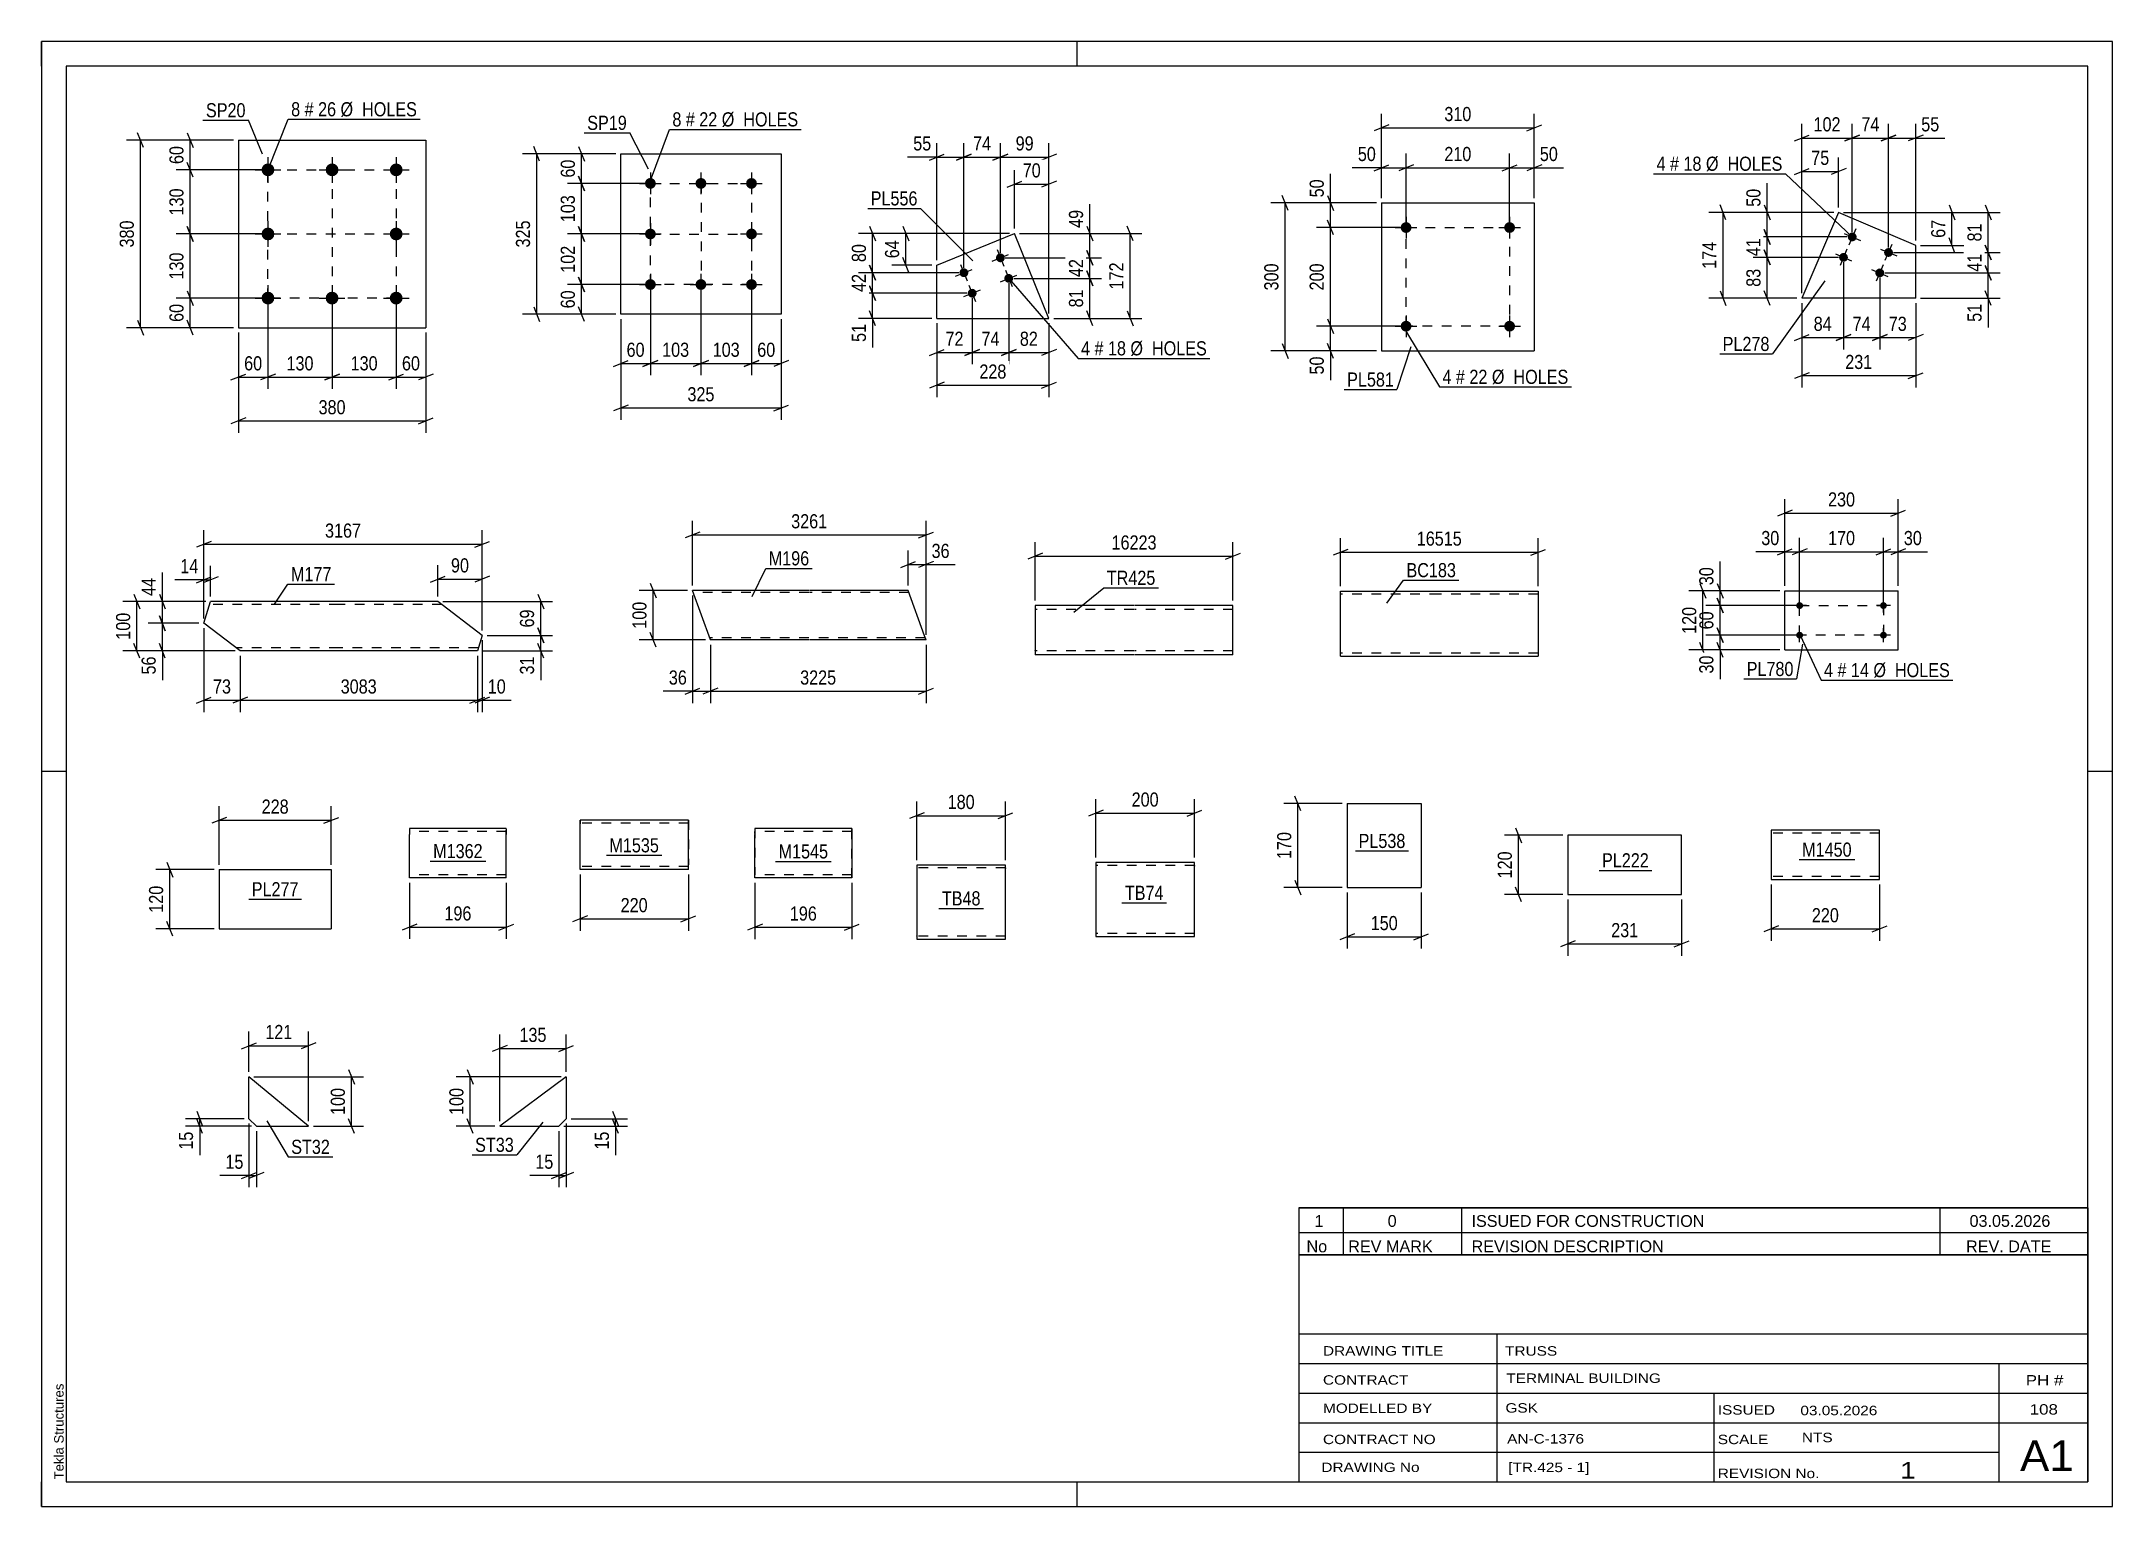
# Model space of a CAD drawing. Header units: millimetres. Extents: x 0 to 420, y 0 to 297.
import ezdxf

# ---------------------------------------------------------------- set-up
doc = ezdxf.new("R2010")
doc.units = ezdxf.units.MM
doc.linetypes.add('DXK_LINE_DOT2', pattern=[3.9198, 1.9599, -1.9599])
doc.styles.add('Arial', font='ARIAL.TTF', dxfattribs={"height": 0.2})
doc.styles.add('Arial Narrow', font='ARIALN.TTF', dxfattribs={"height": 0.2})

# ---------------------------------------------------------------- blocks, each defined once
blk = doc.blocks.new('Unknown-814464020-11777')
at = {"color": 7, "linetype": 'Continuous'}
for p, q in [((255, 51.05), (255, 5)), ((255, 51.05), (415, 51.05)), ((415, 51), (415, 5)), ((255, 35), (415, 35)), ((295.14, 35), (295.14, 5)), ((255, 29), (415, 29)), ((397, 5.05), (397, 29.05)), ((255, 23), (415, 23)), ((339.14, 23), (339.14, 5)), ((255, 17), (415, 17)), ((255, 11), (397, 11)), ((255, 5), (415, 5))]:
    blk.add_line(p, q, dxfattribs=at)
at = {"color": 7, "style": 'Arial Narrow'}
for s, height, width, p in [('DRAWING TITLE', 1.9089, 1.425378, (259.88, 30.61)), ('TRUSS', 1.909, 1.425378, (296.81, 30.59)), ('CONTRACT', 1.909, 1.425378, (259.88, 24.71)), ('TERMINAL BUILDING', 1.9089, 1.425378, (297.06, 25.07)), ('MODELLED BY', 1.9089, 1.425378, (259.88, 18.98)), ('GSK', 1.909, 1.425378, (296.88, 19.04)), ('ISSUED', 1.909, 1.425378, (339.94, 18.64)), ('03.05.2026', 1.909, 1.425378, (356.69, 18.52)), ('CONTRACT NO', 1.9089, 1.425378, (259.88, 12.66)), ('AN-C-1376', 1.909, 1.425378, (297.23, 12.78)), ('SCALE', 1.909, 1.425378, (339.94, 12.65)), ('A1', 6.204, 1.25, (401.24, 7.2)), ('DRAWING No', 1.909, 1.425378, (259.56, 7)), ('[TR.425 - 1]', 1.9089, 1.425378, (297.46, 6.99)), ('1', 3.34, 1.5, (376.91, 5.68)), ('REVISION No.', 1.9089, 1.425378, (339.94, 5.77))]:
    blk.add_text(s, height=height, dxfattribs=dict(at, width=width)).set_placement(p)
at = {"color": 7, "linetype": 'Continuous', "style": 'Arial Narrow'}
for s, height, width, p in [('PH #', 2.1, 1.42538, (402.4, 24.55)), ('108', 2.1, 1.42538, (403.19, 18.65)), ('NTS', 1.909, 1.425378, (357, 13.05))]:
    blk.add_text(s, height=height, dxfattribs=dict(at, width=width)).set_placement(p)
blk = doc.blocks.new('Unknown-814464020-1135')
at = {"color": 5, "linetype": 'Continuous'}
for p, q in [((420, 297), (0, 297)), ((0, 297), (0, 0)), ((0, 292), (0, 297)), ((210, 292), (210, 297)), ((420, 0), (420, 297)), ((415, 292), (5, 292)), ((5, 292), (5, 5)), ((415, 5), (415, 292)), ((5, 149), (0, 149)), ((420, 149), (415, 149)), ((0, 0), (0, 5)), ((5, 5), (415, 5)), ((210, 0), (210, 5)), ((0, 0), (420, 0))]:
    blk.add_line(p, q, dxfattribs=at)
at = {"color": 174, "linetype": 'Continuous', "style": 'Arial'}
blk.add_text('Tekla Structures', height=1.9102, rotation=90, dxfattribs=at).set_placement((4.5, 5.5))
blk = doc.blocks.new('Unknown-814464020-11778')
at = {"color": 7, "linetype": 'Continuous'}
for p, q in [((255, 60.55), (415, 60.55)), ((415, 60.55), (255, 60.55)), ((255, 60.55), (255, 55.55)), ((264, 60.55), (264, 55.55)), ((288, 60.55), (288, 55.55)), ((385, 60.55), (385, 55.55)), ((415, 60.55), (415, 55.55)), ((255, 55.55), (415, 55.55)), ((255, 55.55), (255, 51.05)), ((255, 55.55), (415, 55.55)), ((264, 55.55), (264, 51.05)), ((288, 55.55), (288, 51.05)), ((385, 55.55), (385, 51.05)), ((415, 55.55), (415, 51.05)), ((415, 51.05), (255, 51.05))]:
    blk.add_line(p, q, dxfattribs=at)
at = {"color": 7, "linetype": 'Continuous', "style": 'Arial Narrow'}
for s, height, width, p in [('1', 2.39, 1.196471, (258.16, 56.7)), ('0', 2.39, 1.196471, (273, 56.7)), ('ISSUED FOR CONSTRUCTION', 2.3861, 1.196471, (290, 56.7)), ('03.05.2026', 2.386, 1.196471, (391, 56.7)), ('No', 2.386, 1.2, (256.54, 51.55)), ('REV MARK', 2.386, 1.2, (265, 51.55)), ('REVISION DESCRIPTION', 2.3861, 1.2, (290, 51.55)), ('REV. DATE', 2.386, 1.2, (390.28, 51.55))]:
    blk.add_text(s, height=height, dxfattribs=dict(at, width=width)).set_placement(p)
blk = doc.blocks.new('Part-814464020-2185 - 2170')
at = {"color": 2, "linetype": 'Continuous'}
for p, q in [((195.52, 130.05), (177.52, 130.05)), ((177.52, 130.05), (177.52, 115.15)), ((195.52, 116.25), (195.52, 130.05)), ((177.52, 115.15), (177.52, 115.05)), ((177.52, 115.05), (195.52, 115.05)), ((195.52, 115.05), (195.52, 116.25))]:
    blk.add_line(p, q, dxfattribs=at)
at = {"color": 7, "linetype": 'DXK_LINE_DOT2'}
for p, q in [((195.52, 129.45), (177.52, 129.45)), ((195.52, 129.41), (195.52, 129.45)), ((195.52, 129.45), (195.52, 129.41)), ((195.52, 129.31), (195.52, 129.41)), ((195.52, 129.41), (195.52, 129.31)), ((177.52, 115.65), (177.52, 115.7)), ((195.52, 115.65), (177.52, 115.65)), ((195.52, 115.7), (195.52, 116.02)), ((195.52, 115.65), (195.52, 115.7))]:
    blk.add_line(p, q, dxfattribs=at)
blk = doc.blocks.new('Part-814464020-1915 - 1899')
at = {"color": 2, "linetype": 'Continuous'}
for p, q in [((221.53, 182.65), (201.53, 182.65)), ((201.53, 182.65), (201.53, 172.65)), ((241.63, 182.65), (221.63, 182.65)), ((241.63, 172.65), (241.63, 182.65)), ((221.53, 172.65), (201.53, 172.65)), ((241.63, 172.65), (221.63, 172.65))]:
    blk.add_line(p, q, dxfattribs=at)
at = {"color": 7, "linetype": 'DXK_LINE_DOT2'}
for p, q in [((221.53, 181.85), (201.53, 181.85)), ((241.63, 181.85), (221.63, 181.85)), ((201.53, 173.45), (201.53, 173.51)), ((221.53, 173.45), (201.53, 173.45)), ((241.63, 173.45), (221.63, 173.45)), ((241.63, 173.45), (241.63, 173.51))]:
    blk.add_line(p, q, dxfattribs=at)
blk = doc.blocks.new('Part-814464020-2217 - 2201')
at = {"color": 2, "linetype": 'Continuous'}
for p, q in [((42.09, 78.62), (42.09, 87.12)), ((54.18, 77.12), (42.09, 87.12)), ((43.59, 77.12), (42.09, 78.62)), ((43.59, 77.12), (54.18, 77.12))]:
    blk.add_line(p, q, dxfattribs=at)
blk = doc.blocks.new('Part-814464020-1727 - 1725')
at = {"color": 2, "linetype": 'Continuous'}
for p, q in [((155.65, 185.68), (132.01, 185.68)), ((135.65, 175.68), (132.01, 185.68)), ((175.75, 185.68), (155.75, 185.68)), ((179.09, 176.48), (175.75, 185.68)), ((179.39, 175.68), (179.09, 176.48)), ((155.65, 175.68), (135.65, 175.68)), ((179.39, 175.68), (155.75, 175.68))]:
    blk.add_line(p, q, dxfattribs=at)
at = {"color": 7, "linetype": 'DXK_LINE_DOT2'}
for p, q in [((155.65, 185.28), (132.15, 185.28)), ((175.89, 185.28), (155.75, 185.28)), ((155.65, 176.08), (135.5, 176.08)), ((135.56, 175.92), (135.65, 175.68)), ((179.24, 176.08), (155.75, 176.08)), ((179.36, 175.74), (179.3, 175.92)), ((179.39, 175.68), (179.36, 175.74))]:
    blk.add_line(p, q, dxfattribs=at)
blk = doc.blocks.new('Part-814464020-1953 - 1937')
at = {"color": 2, "linetype": 'Continuous'}
for p, q in [((117.49, 241.72), (117.49, 274.22)), ((117.49, 274.22), (149.99, 274.22)), ((149.99, 274.22), (149.99, 241.72)), ((149.99, 241.72), (117.49, 241.72))]:
    blk.add_line(p, q, dxfattribs=at)
blk = doc.blocks.new('Bolt-814464020-1986 - 1937')
at = {"linetype": 'Continuous'}
for points in [[(123.49, 269.32, -1), (123.49, 267.12, -1)], [(133.74, 269.32, -1), (133.74, 267.12, -1)], [(143.99, 269.32, -1), (143.99, 267.12, -1)], [(123.49, 259.07, -1), (123.49, 256.87, -1)], [(143.99, 259.07, -1), (143.99, 256.87, -1)], [(123.49, 248.82, -1), (123.49, 246.62, -1)], [(133.74, 248.82, -1), (133.74, 246.62, -1)], [(143.99, 248.82, -1), (143.99, 246.62, -1)]]:
    blk.add_hatch(color=1, dxfattribs=at).paths.add_polyline_path(points)
at = {"color": 1, "linetype": 'Continuous'}
for p, q in [((123.49, 270.42), (123.49, 266.02)), ((133.74, 270.42), (133.74, 266.02)), ((143.99, 270.42), (143.99, 266.02)), ((121.29, 268.22), (125.69, 268.22)), ((131.54, 268.22), (135.94, 268.22)), ((141.79, 268.22), (146.19, 268.22)), ((121.29, 257.97), (125.69, 257.97)), ((123.49, 260.17), (123.49, 255.77)), ((141.79, 257.97), (146.19, 257.97)), ((143.99, 260.17), (143.99, 255.77)), ((123.49, 249.92), (123.49, 245.52)), ((133.74, 249.92), (133.74, 245.52)), ((143.99, 249.92), (143.99, 245.52)), ((121.29, 247.72), (125.69, 247.72)), ((131.54, 247.72), (135.94, 247.72)), ((141.79, 247.72), (146.19, 247.72))]:
    blk.add_line(p, q, dxfattribs=at)
blk = doc.blocks.new('Part-814464020-2277 - 2261')
at = {"color": 2, "linetype": 'Continuous'}
for p, q in [((106.43, 87.13), (92.93, 77.13)), ((106.43, 87.13), (106.43, 78.63)), ((92.93, 77.13), (104.93, 77.13)), ((106.43, 78.63), (104.93, 77.13))]:
    blk.add_line(p, q, dxfattribs=at)
blk = doc.blocks.new('Part-814464020-2102 - 2088')
at = {"color": 2, "linetype": 'Continuous'}
for p, q in [((36.03, 129.11), (36.03, 117.11)), ((36.03, 129.11), (58.78, 129.11)), ((58.78, 129.11), (58.78, 117.11)), ((36.03, 117.11), (58.78, 117.11))]:
    blk.add_line(p, q, dxfattribs=at)
blk = doc.blocks.new('Part-814464020-2143 - 2129')
at = {"color": 2, "linetype": 'Continuous'}
for p, q in [((264.8, 142.5), (264.8, 125.5)), ((264.8, 142.5), (279.8, 142.5)), ((279.8, 142.5), (279.8, 125.5)), ((264.8, 125.5), (279.8, 125.5))]:
    blk.add_line(p, q, dxfattribs=at)
blk = doc.blocks.new('Part-814464020-2343 - 2328')
at = {"color": 2, "linetype": 'Continuous'}
for p, q in [((213.82, 130.54), (213.82, 115.63)), ((233.82, 130.54), (213.82, 130.54)), ((233.82, 116.74), (233.82, 130.54)), ((213.82, 115.63), (213.82, 115.54)), ((213.82, 115.54), (233.82, 115.54)), ((233.82, 115.54), (233.82, 116.74))]:
    blk.add_line(p, q, dxfattribs=at)
at = {"color": 7, "linetype": 'DXK_LINE_DOT2'}
for p, q in [((233.82, 129.94), (213.82, 129.94)), ((233.82, 129.94), (233.82, 129.9)), ((233.82, 129.9), (233.82, 129.94)), ((233.82, 129.8), (233.82, 129.9)), ((233.82, 129.9), (233.82, 129.8)), ((213.82, 116.14), (213.82, 116.19)), ((233.82, 116.14), (213.82, 116.14)), ((233.82, 116.19), (233.82, 116.51)), ((233.82, 116.14), (233.82, 116.19))]:
    blk.add_line(p, q, dxfattribs=at)
blk = doc.blocks.new('Bolt-814464020-2393 - 2359')
at = {"linetype": 'Continuous'}
for points in [[(45.94, 272.27, -1), (45.94, 269.67, -1)], [(58.94, 272.27, -1), (58.94, 269.67, -1)], [(71.94, 272.27, -1), (71.94, 269.67, -1)], [(45.94, 259.27, -1), (45.94, 256.67, -1)], [(71.94, 259.27, -1), (71.94, 256.67, -1)], [(45.94, 246.27, -1), (45.94, 243.67, -1)], [(58.94, 246.27, -1), (58.94, 243.67, -1)], [(71.94, 246.27, -1), (71.94, 243.67, -1)]]:
    blk.add_hatch(color=1, dxfattribs=at).paths.add_polyline_path(points)
at = {"color": 1, "linetype": 'Continuous'}
for p, q in [((45.94, 273.57), (45.94, 268.37)), ((58.94, 273.57), (58.94, 268.37)), ((71.94, 273.57), (71.94, 268.37)), ((43.34, 270.97), (48.54, 270.97)), ((56.34, 270.97), (61.54, 270.97)), ((69.34, 270.97), (74.54, 270.97)), ((45.94, 260.57), (45.94, 255.37)), ((71.94, 260.57), (71.94, 255.37)), ((43.34, 257.97), (48.54, 257.97)), ((69.34, 257.97), (74.54, 257.97)), ((43.34, 244.97), (48.54, 244.97)), ((45.94, 247.57), (45.94, 242.37)), ((56.34, 244.97), (61.54, 244.97)), ((58.94, 247.57), (58.94, 242.37)), ((69.34, 244.97), (74.54, 244.97)), ((71.94, 247.57), (71.94, 242.37))]:
    blk.add_line(p, q, dxfattribs=at)
blk = doc.blocks.new('Part-814464020-2408 - 2359')
at = {"color": 2, "linetype": 'Continuous'}
for p, q in [((39.94, 276.97), (39.94, 238.97)), ((39.94, 276.97), (77.94, 276.97)), ((77.94, 276.97), (77.94, 238.97)), ((39.94, 238.97), (77.94, 238.97))]:
    blk.add_line(p, q, dxfattribs=at)
blk = doc.blocks.new('Bolt-814464020-2588 - 2539')
at = {"linetype": 'Continuous'}
for points in [[(277.83, 239.27, -1), (275.63, 239.27, -1)], [(298.83, 239.27, -1), (296.63, 239.27, -1)]]:
    blk.add_hatch(color=1, dxfattribs=at).paths.add_polyline_path(points)
at = {"color": 1, "linetype": 'Continuous'}
for p, q in [((276.73, 241.47), (276.73, 237.07)), ((297.73, 241.47), (297.73, 237.07)), ((274.53, 239.27), (278.93, 239.27)), ((295.53, 239.27), (299.93, 239.27))]:
    blk.add_line(p, q, dxfattribs=at)
blk = doc.blocks.new('Part-814464020-2555 - 2539')
at = {"color": 2, "linetype": 'Continuous'}
for p, q in [((271.73, 264.26), (271.73, 234.26)), ((271.73, 264.26), (302.73, 264.26)), ((302.73, 264.26), (302.73, 234.26)), ((271.73, 234.26), (302.73, 234.26))]:
    blk.add_line(p, q, dxfattribs=at)
blk = doc.blocks.new('Bolt-814464020-2593 - 2539')
at = {"linetype": 'Continuous'}
for points in [[(277.83, 259.27, -1), (275.63, 259.27, -1)], [(298.83, 259.27, -1), (296.63, 259.27, -1)]]:
    blk.add_hatch(color=1, dxfattribs=at).paths.add_polyline_path(points)
at = {"color": 1, "linetype": 'Continuous'}
for p, q in [((276.73, 261.47), (276.73, 257.07)), ((297.73, 261.47), (297.73, 257.07)), ((274.53, 259.27), (278.93, 259.27)), ((295.53, 259.27), (299.93, 259.27))]:
    blk.add_line(p, q, dxfattribs=at)
blk = doc.blocks.new('Part-814464020-2773 - 2759')
at = {"color": 2, "linetype": 'Continuous'}
for p, q in [((74.66, 137.46), (74.66, 136.26)), ((94.27, 137.46), (74.66, 137.46)), ((74.66, 127.55), (74.66, 136.26)), ((94.27, 137.37), (94.27, 137.46)), ((94.27, 137.37), (94.27, 136.26)), ((94.27, 127.46), (94.27, 136.26)), ((74.66, 127.46), (74.66, 127.55)), ((94.27, 127.46), (74.66, 127.46))]:
    blk.add_line(p, q, dxfattribs=at)
at = {"color": 7, "linetype": 'DXK_LINE_DOT2'}
for p, q in [((94.27, 136.86), (74.66, 136.86)), ((94.27, 136.26), (94.27, 137.11)), ((74.66, 128.06), (74.66, 128.1)), ((94.27, 128.06), (74.66, 128.06)), ((94.27, 128.06), (94.27, 128.1))]:
    blk.add_line(p, q, dxfattribs=at)
blk = doc.blocks.new('Part-814464020-2803 - 2789')
at = {"color": 2, "linetype": 'Continuous'}
for p, q in [((144.7, 137.43), (144.7, 137.43)), ((144.7, 137.43), (144.7, 136.23)), ((164.32, 137.43), (144.7, 137.43)), ((144.7, 127.43), (144.7, 136.23)), ((164.32, 137.43), (164.32, 137.34)), ((164.32, 137.34), (164.32, 137.08)), ((164.32, 137.08), (164.32, 136.23)), ((164.32, 136.23), (164.32, 127.43)), ((144.7, 127.43), (144.7, 127.43)), ((164.32, 127.43), (144.7, 127.43))]:
    blk.add_line(p, q, dxfattribs=at)
at = {"color": 7, "linetype": 'DXK_LINE_DOT2'}
for p, q in [((144.7, 137.43), (144.7, 128.08)), ((144.7, 137.43), (144.7, 137.43)), ((144.7, 136.83), (144.7, 136.83)), ((164.32, 136.83), (144.7, 136.83)), ((144.7, 136.79), (144.7, 136.83)), ((144.7, 136.69), (144.7, 136.79)), ((144.7, 136.66), (144.7, 136.69)), ((144.7, 136.46), (144.7, 136.66)), ((164.32, 127.43), (164.32, 137.43)), ((164.32, 136.69), (164.32, 136.23)), ((144.7, 128.08), (144.7, 128.17)), ((144.7, 128.03), (144.7, 128.08)), ((144.7, 127.43), (144.7, 128.08)), ((144.7, 128.03), (144.7, 128.03)), ((164.32, 128.03), (144.7, 128.03)), ((144.7, 127.43), (144.7, 127.43)), ((164.32, 128.08), (164.32, 128.17)), ((164.32, 128.03), (164.32, 128.08))]:
    blk.add_line(p, q, dxfattribs=at)
blk = doc.blocks.new('Bolt-814464020-2853 - 2819')
at = {"linetype": 'Continuous'}
for points in [[(356.54, 181.94, -1), (356.54, 183.34, -1)], [(373.54, 181.94, -1), (373.54, 183.34, -1)], [(356.54, 175.94, -1), (356.54, 177.34, -1)], [(373.54, 175.94, -1), (373.54, 177.34, -1)]]:
    blk.add_hatch(color=1, dxfattribs=at).paths.add_polyline_path(points)
at = {"color": 1, "linetype": 'Continuous'}
for p, q in [((357.94, 182.64), (355.14, 182.64)), ((356.54, 181.24), (356.54, 184.04)), ((374.94, 182.64), (372.14, 182.64)), ((373.54, 181.24), (373.54, 184.04)), ((357.94, 176.64), (355.14, 176.64)), ((356.54, 175.24), (356.54, 178.04)), ((374.94, 176.64), (372.14, 176.64)), ((373.54, 175.24), (373.54, 178.04))]:
    blk.add_line(p, q, dxfattribs=at)
blk = doc.blocks.new('Part-814464020-2868 - 2819')
at = {"color": 2, "linetype": 'Continuous'}
for p, q in [((353.54, 173.64), (353.54, 185.64)), ((353.54, 185.64), (376.54, 185.64)), ((376.54, 173.64), (376.54, 185.64)), ((353.54, 173.64), (376.54, 173.64))]:
    blk.add_line(p, q, dxfattribs=at)
blk = doc.blocks.new('Part-814464020-2981 - 2967')
at = {"color": 2, "linetype": 'Continuous'}
for p, q in [((109.22, 129.14), (109.22, 139.14)), ((109.22, 139.14), (109.22, 139.14)), ((131.19, 139.14), (109.22, 139.14)), ((131.19, 129.14), (131.19, 139.14)), ((109.22, 129.14), (109.22, 129.14)), ((131.19, 129.14), (109.22, 129.14))]:
    blk.add_line(p, q, dxfattribs=at)
at = {"color": 7, "linetype": 'DXK_LINE_DOT2'}
for p, q in [((109.22, 139.14), (109.22, 139.05)), ((109.22, 139.05), (109.22, 138.4)), ((131.19, 139.14), (131.19, 139.14)), ((131.19, 139.14), (131.19, 130.11)), ((109.22, 130.11), (109.22, 138.54)), ((109.22, 138.54), (109.22, 138.54)), ((131.19, 138.54), (109.22, 138.54)), ((109.22, 129.79), (109.22, 130.11)), ((109.22, 129.74), (109.22, 129.79)), ((109.22, 129.14), (109.22, 129.79)), ((109.22, 129.74), (109.22, 129.74)), ((131.19, 129.74), (109.22, 129.74)), ((131.19, 129.74), (131.19, 130.11)), ((131.19, 129.24), (131.19, 129.89)), ((131.19, 129.14), (131.19, 129.24)), ((131.19, 129.14), (131.19, 129.14))]:
    blk.add_line(p, q, dxfattribs=at)
blk = doc.blocks.new('Part-814464020-3013 - 2997')
at = {"color": 2, "linetype": 'Continuous'}
for p, q in [((263.42, 172.38), (263.42, 185.58)), ((263.42, 185.58), (283.42, 185.58)), ((283.52, 185.58), (303.52, 185.58)), ((303.52, 185.58), (303.52, 172.38)), ((263.42, 172.38), (283.42, 172.38)), ((283.52, 172.38), (303.52, 172.38))]:
    blk.add_line(p, q, dxfattribs=at)
at = {"color": 7, "linetype": 'DXK_LINE_DOT2'}
for p, q in [((283.42, 184.98), (263.42, 184.98)), ((303.52, 184.98), (283.52, 184.98)), ((283.42, 172.98), (263.42, 172.98)), ((263.42, 172.47), (263.42, 172.38)), ((303.52, 172.98), (283.52, 172.98)), ((303.52, 172.38), (303.52, 172.47))]:
    blk.add_line(p, q, dxfattribs=at)
blk = doc.blocks.new('Bolt-814464020-3034 - 3032')
at = {"linetype": 'Continuous'}
for points in [[(195.3, 253.48, -1), (193.63, 252.8, -1)], [(187.89, 250.46, -1), (186.22, 249.78, -1)], [(196.99, 249.31, -1), (195.33, 248.63, -1)], [(189.58, 246.3, -1), (187.92, 245.62, -1)]]:
    blk.add_hatch(color=1, dxfattribs=at).paths.add_polyline_path(points)
at = {"color": 1, "linetype": 'Continuous'}
for p, q in [((192.8, 252.46), (196.13, 253.82)), ((193.79, 254.81), (195.14, 251.47)), ((185.39, 249.45), (188.72, 250.8)), ((186.38, 251.79), (187.73, 248.46)), ((194.49, 248.29), (197.83, 249.65)), ((195.48, 250.64), (196.84, 247.3)), ((187.08, 245.28), (190.42, 246.63)), ((188.07, 247.62), (189.43, 244.29))]:
    blk.add_line(p, q, dxfattribs=at)
blk = doc.blocks.new('Part-814464020-3049 - 3032')
at = {"color": 2, "linetype": 'Continuous'}
for p, q in [((181.57, 251.67), (197.31, 258.08)), ((204.32, 240.86), (197.31, 258.08)), ((181.57, 240.86), (181.57, 251.67)), ((181.57, 240.86), (204.32, 240.86))]:
    blk.add_line(p, q, dxfattribs=at)
blk = doc.blocks.new('Part-814464020-7490 - 7489')
at = {"color": 2, "linetype": 'Continuous'}
for p, q in [((32.94, 179.05), (34.32, 183.46)), ((60.29, 183.46), (34.32, 183.46)), ((80.39, 183.46), (60.39, 183.46)), ((89.38, 176.6), (80.39, 183.46)), ((40.29, 173.46), (32.94, 179.05)), ((89.38, 176.6), (88.4, 173.46)), ((60.29, 173.46), (40.29, 173.46)), ((88.4, 173.46), (60.39, 173.46))]:
    blk.add_line(p, q, dxfattribs=at)
at = {"color": 7, "linetype": 'DXK_LINE_DOT2'}
for p, q in [((60.29, 182.86), (34.13, 182.86)), ((81.17, 182.86), (60.39, 182.86)), ((60.29, 174.06), (39.5, 174.06)), ((88.59, 174.06), (60.39, 174.06))]:
    blk.add_line(p, q, dxfattribs=at)
blk = doc.blocks.new('Part-814464020-7509 - 7508')
at = {"color": 2, "linetype": 'Continuous'}
for p, q in [((309.53, 136.07), (309.53, 124.07)), ((332.61, 136.07), (309.53, 136.07)), ((332.61, 124.07), (332.61, 136.07)), ((309.53, 124.07), (332.61, 124.07))]:
    blk.add_line(p, q, dxfattribs=at)
blk = doc.blocks.new('Part-814464020-7595 - 7594')
at = {"color": 2, "linetype": 'Continuous'}
for p, q in [((372.76, 137.09), (350.76, 137.09)), ((350.76, 137.09), (350.76, 127.18)), ((372.76, 127.09), (372.76, 137.09)), ((350.76, 127.18), (350.76, 127.09)), ((350.76, 127.09), (372.76, 127.09))]:
    blk.add_line(p, q, dxfattribs=at)
at = {"color": 7, "linetype": 'DXK_LINE_DOT2'}
for p, q in [((372.76, 136.49), (350.76, 136.49)), ((350.76, 127.69), (350.76, 127.73)), ((372.76, 127.69), (350.76, 127.69)), ((372.76, 127.69), (372.76, 127.73))]:
    blk.add_line(p, q, dxfattribs=at)
blk = doc.blocks.new('Part-814464020-7623 - 7622')
at = {"color": 2, "linetype": 'Continuous'}
for p, q in [((364.45, 262.35), (357, 244.94)), ((380.08, 255.66), (364.45, 262.35)), ((380.08, 244.94), (380.08, 255.66)), ((380.08, 244.94), (357, 244.94))]:
    blk.add_line(p, q, dxfattribs=at)
blk = doc.blocks.new('Bolt-814464020-7624 - 7622')
at = {"linetype": 'Continuous'}
for points in [[(368.03, 257.01, -1), (366.38, 257.72, -1)], [(366.26, 252.87, -1), (364.61, 253.58, -1)], [(375.39, 253.86, -1), (373.73, 254.57, -1)], [(373.62, 249.72, -1), (371.96, 250.43, -1)]]:
    blk.add_hatch(color=1, dxfattribs=at).paths.add_polyline_path(points)
at = {"color": 1, "linetype": 'Continuous'}
for p, q in [((365.55, 258.07), (368.86, 256.65)), ((367.91, 259.02), (366.5, 255.71)), ((363.78, 253.93), (367.09, 252.52)), ((366.14, 254.88), (364.73, 251.57)), ((372.91, 254.92), (376.22, 253.51)), ((375.27, 255.87), (373.85, 252.56)), ((371.14, 250.79), (374.45, 249.37)), ((373.5, 251.73), (372.08, 248.42))]:
    blk.add_line(p, q, dxfattribs=at)
blk = doc.blocks.new('Rectangle-814464020-2074 - 1937')
at = {"color": 1, "linetype": 'DXK_LINE_DOT2'}
blk.add_lwpolyline([(123.49, 268.22), (143.99, 268.22), (143.99, 247.72), (123.49, 247.72), (123.49, 268.22)], close=True, dxfattribs=at)
blk = doc.blocks.new('Rectangle-814464020-2495 - 2359')
at = {"color": 1, "linetype": 'DXK_LINE_DOT2'}
blk.add_lwpolyline([(45.94, 270.97), (71.94, 270.97), (71.94, 244.97), (45.94, 244.97), (45.94, 270.97)], close=True, dxfattribs=at)
blk = doc.blocks.new('Rectangle-814464020-2702 - 2539')
at = {"color": 1, "linetype": 'DXK_LINE_DOT2'}
blk.add_lwpolyline([(276.73, 259.27), (297.73, 259.27), (297.73, 239.27), (276.73, 239.27), (276.73, 259.27)], close=True, dxfattribs=at)
blk = doc.blocks.new('Rectangle-814464020-2953 - 2819')
at = {"color": 1, "linetype": 'DXK_LINE_DOT2'}
blk.add_lwpolyline([(356.54, 182.64), (373.54, 182.64), (373.54, 176.64), (356.54, 176.64), (356.54, 182.64)], close=True, dxfattribs=at)
blk = doc.blocks.new('Line-814464020-2067 - 1937')
at = {"color": 1, "linetype": 'DXK_LINE_DOT2'}
blk.add_line((123.49, 257.92), (143.99, 257.92), dxfattribs=at)
blk = doc.blocks.new('Line-814464020-2488 - 2359')
at = {"color": 1, "linetype": 'DXK_LINE_DOT2'}
blk.add_line((58.94, 270.97), (58.94, 244.97), dxfattribs=at)
blk = doc.blocks.new('Line-814464020-2059 - 1937')
at = {"color": 1, "linetype": 'DXK_LINE_DOT2'}
blk.add_line((133.79, 268.22), (133.79, 247.72), dxfattribs=at)
blk = doc.blocks.new('Line-814464020-2481 - 2359')
at = {"color": 1, "linetype": 'DXK_LINE_DOT2'}
blk.add_line((45.94, 257.97), (71.94, 257.97), dxfattribs=at)
blk = doc.blocks.new('StraightDimension-814464020-2187 - 2170')
at = {"color": 7, "linetype": 'Continuous'}
for p, q in [((177.52, 131.05), (177.52, 142.9)), ((195.52, 131.05), (195.52, 142.9)), ((179.02, 140.65), (176.02, 139.45)), ((177.52, 140.05), (195.52, 140.05)), ((194.02, 139.45), (197.02, 140.65))]:
    blk.add_line(p, q, dxfattribs=at)
at = {"color": 0}
blk.add_wipeout([(189.86, 140.8), (189.86, 145), (183.17, 145), (183.17, 140.8)], dxfattribs=at)
at = {"color": 3, "style": 'Arial Narrow'}
blk.add_text('180', height=2.863, dxfattribs=at).set_placement((183.77, 141.4))
blk = doc.blocks.new('StraightDimension-814464020-1923 - 1899')
at = {"color": 7, "linetype": 'Continuous'}
for p, q in [((203.03, 193.25), (200.03, 192.05)), ((201.53, 183.65), (201.53, 195.5)), ((240.13, 192.05), (243.13, 193.25)), ((241.63, 183.65), (241.63, 195.5)), ((201.53, 192.65), (241.63, 192.65))]:
    blk.add_line(p, q, dxfattribs=at)
at = {"color": 0}
blk.add_wipeout([(226.75, 193.4), (226.75, 197.6), (216.41, 197.6), (216.41, 193.4)], dxfattribs=at)
at = {"color": 3, "style": 'Arial Narrow'}
blk.add_text('16223', height=2.863, dxfattribs=at).set_placement((217.01, 194))
blk = doc.blocks.new('StraightDimension-814464020-2249 - 2201')
at = {"color": 7, "linetype": 'Continuous'}
for p, q in [((62.28, 88.62), (63.48, 85.62)), ((43.09, 87.12), (65.28, 87.12)), ((62.88, 77.12), (62.88, 87.12)), ((55.18, 77.12), (65.28, 77.12)), ((63.48, 75.62), (62.28, 78.62))]:
    blk.add_line(p, q, dxfattribs=at)
at = {"color": 0}
blk.add_wipeout([(62.13, 85.46), (57.93, 85.46), (57.93, 78.78), (62.13, 78.78)], dxfattribs=at)
at = {"color": 3, "style": 'Arial Narrow'}
blk.add_text('100', height=2.863, rotation=90.0002, dxfattribs=at).set_placement((61.53, 79.38))
blk = doc.blocks.new('StraightDimension-814464020-2219 - 2201')
at = {"color": 7, "linetype": 'Continuous'}
for p, q in [((42.09, 77.62), (42.09, 64.72)), ((43.59, 76.12), (43.59, 64.72)), ((40.59, 66.52), (43.59, 67.72)), ((45.09, 67.72), (42.09, 66.52)), ((42.09, 67.12), (43.59, 67.12))]:
    blk.add_line(p, q, dxfattribs=at)
at = {"color": 0}
blk.add_wipeout([(41.57, 67.87), (41.57, 72.07), (36.71, 72.07), (36.71, 67.87)], dxfattribs=at)
at = {"color": 7, "linetype": 'Continuous'}
blk.add_line((42.09, 67.12), (36.19, 67.12), dxfattribs=at)
blk.add_line((42.09, 67.12), (36.19, 67.12), dxfattribs=at)
at = {"color": 3, "style": 'Arial Narrow'}
blk.add_text('15', height=2.863, dxfattribs=at).set_placement((37.31, 68.47))
blk = doc.blocks.new('StraightDimension-814464020-2231 - 2201')
at = {"color": 7, "linetype": 'Continuous'}
for p, q in [((40.59, 92.82), (43.59, 94.02)), ((42.09, 88.12), (42.09, 96.27)), ((42.09, 93.42), (54.18, 93.42)), ((55.68, 94.02), (52.68, 92.82)), ((54.18, 78.12), (54.18, 96.27))]:
    blk.add_line(p, q, dxfattribs=at)
at = {"color": 0}
blk.add_wipeout([(51.48, 94.17), (51.48, 98.37), (44.8, 98.37), (44.8, 94.17)], dxfattribs=at)
at = {"color": 3, "style": 'Arial Narrow'}
blk.add_text('121', height=2.863, dxfattribs=at).set_placement((45.4, 94.77))
blk = doc.blocks.new('StraightDimension-814464020-2238 - 2201')
at = {"color": 7, "linetype": 'Continuous'}
for p, q in [((31.49, 80.12), (32.69, 77.12)), ((41.09, 78.62), (29.24, 78.62)), ((42.59, 77.12), (29.24, 77.12)), ((32.69, 75.62), (31.49, 78.62)), ((32.09, 77.12), (32.09, 78.62))]:
    blk.add_line(p, q, dxfattribs=at)
at = {"color": 0}
blk.add_wipeout([(31.34, 76.6), (27.14, 76.6), (27.14, 71.74), (31.34, 71.74)], dxfattribs=at)
at = {"color": 7, "linetype": 'Continuous'}
blk.add_line((32.09, 77.12), (32.09, 71.22), dxfattribs=at)
blk.add_line((32.09, 77.12), (32.09, 71.22), dxfattribs=at)
at = {"color": 3, "style": 'Arial Narrow'}
blk.add_text('15', height=2.863, rotation=90.0002, dxfattribs=at).set_placement((30.74, 72.34))
blk = doc.blocks.new('StraightDimension-814464020-1801 - 1725')
at = {"color": 7, "linetype": 'Continuous'}
for p, q in [((135.65, 174.68), (135.65, 162.88)), ((179.39, 174.68), (179.39, 162.88)), ((137.15, 165.88), (134.15, 164.68)), ((135.65, 165.28), (179.39, 165.28)), ((177.89, 164.68), (180.89, 165.88))]:
    blk.add_line(p, q, dxfattribs=at)
at = {"color": 0}
blk.add_wipeout([(161.77, 166.03), (161.77, 170.23), (153.26, 170.23), (153.26, 166.03)], dxfattribs=at)
at = {"color": 3, "style": 'Arial Narrow'}
blk.add_text('3225', height=2.863, dxfattribs=at).set_placement((153.86, 166.63))
blk = doc.blocks.new('StraightDimension-814464020-1730 - 1725')
at = {"color": 7, "linetype": 'Continuous'}
for p, q in [((175.75, 186.68), (175.75, 193.8)), ((179.39, 176.68), (179.39, 193.8)), ((174.25, 190.35), (177.25, 191.55)), ((175.75, 190.95), (179.39, 190.95)), ((180.89, 191.55), (177.89, 190.35))]:
    blk.add_line(p, q, dxfattribs=at)
at = {"color": 0}
blk.add_wipeout([(184.77, 191.7), (184.77, 195.9), (179.91, 195.9), (179.91, 191.7)], dxfattribs=at)
at = {"color": 7, "linetype": 'Continuous'}
blk.add_line((179.39, 190.95), (185.29, 190.95), dxfattribs=at)
blk.add_line((179.39, 190.95), (185.29, 190.95), dxfattribs=at)
at = {"color": 3, "style": 'Arial Narrow'}
blk.add_text('36', height=2.863, dxfattribs=at).set_placement((180.51, 192.3))
blk = doc.blocks.new('StraightDimension-814464020-1757 - 1725')
at = {"color": 7, "linetype": 'Continuous'}
for p, q in [((131.01, 185.68), (121.2, 185.68)), ((123.45, 187.18), (124.65, 184.18)), ((124.05, 175.68), (124.05, 185.68)), ((124.65, 174.18), (123.45, 177.18)), ((134.65, 175.68), (121.2, 175.68))]:
    blk.add_line(p, q, dxfattribs=at)
at = {"color": 0}
blk.add_wipeout([(123.3, 184.03), (119.1, 184.03), (119.1, 177.34), (123.3, 177.34)], dxfattribs=at)
at = {"color": 3, "style": 'Arial Narrow'}
blk.add_text('100', height=2.863, rotation=90.0002, dxfattribs=at).set_placement((122.7, 177.94))
blk = doc.blocks.new('StraightDimension-814464020-1784 - 1725')
at = {"color": 7, "linetype": 'Continuous'}
for p, q in [((132.01, 184.68), (132.01, 162.88)), ((135.65, 174.68), (135.65, 162.88)), ((130.51, 164.68), (133.51, 165.88)), ((132.01, 165.28), (135.65, 165.28)), ((137.15, 165.88), (134.15, 164.68))]:
    blk.add_line(p, q, dxfattribs=at)
at = {"color": 0}
blk.add_wipeout([(131.48, 166.03), (131.48, 170.23), (126.63, 170.23), (126.63, 166.03)], dxfattribs=at)
at = {"color": 7, "linetype": 'Continuous'}
blk.add_line((132.01, 165.28), (126.1, 165.28), dxfattribs=at)
blk.add_line((132.01, 165.28), (126.1, 165.28), dxfattribs=at)
at = {"color": 3, "style": 'Arial Narrow'}
blk.add_text('36', height=2.863, dxfattribs=at).set_placement((127.23, 166.63))
blk = doc.blocks.new('StraightDimension-814464020-1819 - 1725')
at = {"color": 7, "linetype": 'Continuous'}
for p, q in [((133.51, 197.55), (130.51, 196.35)), ((132.01, 186.68), (132.01, 199.8)), ((177.89, 196.35), (180.89, 197.55)), ((179.39, 176.68), (179.39, 199.8)), ((132.01, 196.95), (179.39, 196.95))]:
    blk.add_line(p, q, dxfattribs=at)
at = {"color": 0}
blk.add_wipeout([(159.95, 197.7), (159.95, 201.9), (151.44, 201.9), (151.44, 197.7)], dxfattribs=at)
at = {"color": 3, "style": 'Arial Narrow'}
blk.add_text('3261', height=2.863, dxfattribs=at).set_placement((152.04, 198.3))
blk = doc.blocks.new('StraightDimension-814464020-2013 - 1937')
at = {"color": 7, "linetype": 'Continuous'}
for p, q in [((116.49, 274.22), (97.58, 274.22)), ((101.03, 272.72), (99.83, 275.72)), ((100.43, 241.72), (100.43, 274.22)), ((116.49, 241.72), (97.58, 241.72)), ((99.83, 243.22), (101.03, 240.22))]:
    blk.add_line(p, q, dxfattribs=at)
at = {"color": 0}
blk.add_wipeout([(99.68, 261.31), (95.48, 261.31), (95.48, 254.63), (99.68, 254.63)], dxfattribs=at)
at = {"color": 3, "style": 'Arial Narrow'}
blk.add_text('325', height=2.863, rotation=90.0002, dxfattribs=at).set_placement((99.08, 255.23))
blk = doc.blocks.new('StraightDimension-814464020-8532 - 1937')
at = {"color": 7, "linetype": 'Continuous'}
for p, q in [((122.49, 257.97), (106.67, 257.97)), ((108.92, 259.47), (110.12, 256.47)), ((109.52, 247.72), (109.52, 257.97)), ((110.12, 246.22), (108.92, 249.22)), ((122.49, 247.72), (106.67, 247.72))]:
    blk.add_line(p, q, dxfattribs=at)
at = {"color": 0}
blk.add_wipeout([(108.77, 256.19), (104.57, 256.19), (104.57, 249.5), (108.77, 249.5)], dxfattribs=at)
at = {"color": 3, "style": 'Arial Narrow'}
blk.add_text('102', height=2.863, rotation=90.0002, dxfattribs=at).set_placement((108.17, 250.1))
blk = doc.blocks.new('StraightDimension-814464020-1988 - 1937')
at = {"color": 7, "linetype": 'Continuous'}
for p, q in [((116.49, 274.22), (106.67, 274.22)), ((108.92, 275.72), (110.12, 272.72)), ((109.52, 268.22), (109.52, 274.22)), ((110.12, 266.72), (108.92, 269.72)), ((122.49, 268.22), (106.67, 268.22))]:
    blk.add_line(p, q, dxfattribs=at)
at = {"color": 0}
blk.add_wipeout([(108.77, 273.65), (104.57, 273.65), (104.57, 268.79), (108.77, 268.79)], dxfattribs=at)
at = {"color": 3, "style": 'Arial Narrow'}
blk.add_text('60', height=2.863, rotation=90.0002, dxfattribs=at).set_placement((108.17, 269.39))
blk = doc.blocks.new('StraightDimension-814464020-2002 - 1937')
at = {"color": 7, "linetype": 'Continuous'}
for p, q in [((108.92, 249.22), (110.12, 246.22)), ((122.49, 247.72), (106.67, 247.72)), ((109.52, 241.72), (109.52, 247.72)), ((116.49, 241.72), (106.67, 241.72)), ((110.12, 240.22), (108.92, 243.22))]:
    blk.add_line(p, q, dxfattribs=at)
at = {"color": 0}
blk.add_wipeout([(108.77, 247.15), (104.57, 247.15), (104.57, 242.29), (108.77, 242.29)], dxfattribs=at)
at = {"color": 3, "style": 'Arial Narrow'}
blk.add_text('60', height=2.863, rotation=90.0002, dxfattribs=at).set_placement((108.17, 242.89))
blk = doc.blocks.new('StraightDimension-814464020-2024 - 1937')
at = {"color": 7, "linetype": 'Continuous'}
for p, q in [((143.99, 246.72), (143.99, 229.32)), ((149.99, 240.72), (149.99, 229.32)), ((142.49, 231.12), (145.49, 232.32)), ((143.99, 231.72), (149.99, 231.72)), ((151.49, 232.32), (148.49, 231.12))]:
    blk.add_line(p, q, dxfattribs=at)
at = {"color": 0}
blk.add_wipeout([(149.42, 232.47), (149.42, 236.67), (144.56, 236.67), (144.56, 232.47)], dxfattribs=at)
at = {"color": 3, "style": 'Arial Narrow'}
blk.add_text('60', height=2.863, dxfattribs=at).set_placement((145.16, 233.07))
blk = doc.blocks.new('StraightDimension-814464020-2038 - 1937')
at = {"color": 7, "linetype": 'Continuous'}
for p, q in [((123.49, 246.72), (123.49, 229.32)), ((117.49, 240.72), (117.49, 229.32)), ((115.99, 231.12), (118.99, 232.32)), ((117.49, 231.72), (123.49, 231.72)), ((124.99, 232.32), (121.99, 231.12))]:
    blk.add_line(p, q, dxfattribs=at)
at = {"color": 0}
blk.add_wipeout([(122.92, 232.47), (122.92, 236.67), (118.06, 236.67), (118.06, 232.47)], dxfattribs=at)
at = {"color": 3, "style": 'Arial Narrow'}
blk.add_text('60', height=2.863, dxfattribs=at).set_placement((118.66, 233.07))
blk = doc.blocks.new('StraightDimension-814464020-2049 - 1937')
at = {"color": 7, "linetype": 'Continuous'}
for p, q in [((117.49, 240.72), (117.49, 220.3)), ((149.99, 240.72), (149.99, 220.3)), ((118.99, 223.3), (115.99, 222.1)), ((117.49, 222.7), (149.99, 222.7)), ((148.49, 222.1), (151.49, 223.3))]:
    blk.add_line(p, q, dxfattribs=at)
at = {"color": 0}
blk.add_wipeout([(137.08, 223.45), (137.08, 227.65), (130.4, 227.65), (130.4, 223.45)], dxfattribs=at)
at = {"color": 3, "style": 'Arial Narrow'}
blk.add_text('325', height=2.863, dxfattribs=at).set_placement((131, 224.05))
blk = doc.blocks.new('StraightDimension-814464020-8534 - 1937')
at = {"color": 7, "linetype": 'Continuous'}
for p, q in [((108.92, 269.72), (110.12, 266.72)), ((122.49, 268.22), (106.67, 268.22)), ((109.52, 257.97), (109.52, 268.22)), ((122.49, 257.97), (106.67, 257.97)), ((110.12, 256.47), (108.92, 259.47))]:
    blk.add_line(p, q, dxfattribs=at)
at = {"color": 0}
blk.add_wipeout([(108.77, 266.44), (104.57, 266.44), (104.57, 259.75), (108.77, 259.75)], dxfattribs=at)
at = {"color": 3, "style": 'Arial Narrow'}
blk.add_text('103', height=2.863, rotation=90.0002, dxfattribs=at).set_placement((108.17, 260.35))
blk = doc.blocks.new('StraightDimension-814464020-8554 - 1937')
at = {"color": 7, "linetype": 'Continuous'}
for p, q in [((123.49, 246.72), (123.49, 229.32)), ((133.74, 246.72), (133.74, 229.32)), ((121.99, 231.12), (124.99, 232.32)), ((123.49, 231.72), (133.74, 231.72)), ((135.24, 232.32), (132.24, 231.12))]:
    blk.add_line(p, q, dxfattribs=at)
at = {"color": 0}
blk.add_wipeout([(131.96, 232.47), (131.96, 236.67), (125.27, 236.67), (125.27, 232.47)], dxfattribs=at)
at = {"color": 3, "style": 'Arial Narrow'}
blk.add_text('103', height=2.863, dxfattribs=at).set_placement((125.87, 233.07))
blk = doc.blocks.new('StraightDimension-814464020-8556 - 1937')
at = {"color": 7, "linetype": 'Continuous'}
for p, q in [((133.74, 246.72), (133.74, 229.32)), ((143.99, 246.72), (143.99, 229.32)), ((132.24, 231.12), (135.24, 232.32)), ((133.74, 231.72), (143.99, 231.72)), ((145.49, 232.32), (142.49, 231.12))]:
    blk.add_line(p, q, dxfattribs=at)
at = {"color": 0}
blk.add_wipeout([(142.21, 232.47), (142.21, 236.67), (135.52, 236.67), (135.52, 232.47)], dxfattribs=at)
at = {"color": 3, "style": 'Arial Narrow'}
blk.add_text('103', height=2.863, dxfattribs=at).set_placement((136.12, 233.07))
blk = doc.blocks.new('StraightDimension-814464020-2279 - 2261')
at = {"color": 7, "linetype": 'Continuous'}
for p, q in [((115.83, 80.13), (117.03, 77.13)), ((105.93, 77.13), (118.83, 77.13)), ((107.43, 78.63), (118.83, 78.63)), ((117.03, 75.63), (115.83, 78.63)), ((116.43, 77.13), (116.43, 78.63))]:
    blk.add_line(p, q, dxfattribs=at)
at = {"color": 0}
blk.add_wipeout([(115.68, 76.6), (111.48, 76.6), (111.48, 71.75), (115.68, 71.75)], dxfattribs=at)
at = {"color": 7, "linetype": 'Continuous'}
blk.add_line((116.43, 77.13), (116.43, 71.22), dxfattribs=at)
blk.add_line((116.43, 77.13), (116.43, 71.22), dxfattribs=at)
at = {"color": 3, "style": 'Arial Narrow'}
blk.add_text('15', height=2.863, rotation=90.0002, dxfattribs=at).set_placement((115.08, 72.35))
blk = doc.blocks.new('StraightDimension-814464020-2316 - 2261')
at = {"color": 7, "linetype": 'Continuous'}
for p, q in [((94.43, 93.44), (91.43, 92.24)), ((92.93, 78.13), (92.93, 95.69)), ((92.93, 92.84), (106.43, 92.84)), ((104.93, 92.24), (107.93, 93.44)), ((106.43, 88.13), (106.43, 95.69))]:
    blk.add_line(p, q, dxfattribs=at)
at = {"color": 0}
blk.add_wipeout([(103.02, 93.59), (103.02, 97.79), (96.34, 97.79), (96.34, 93.59)], dxfattribs=at)
at = {"color": 3, "style": 'Arial Narrow'}
blk.add_text('135', height=2.863, dxfattribs=at).set_placement((96.94, 94.19))
blk = doc.blocks.new('StraightDimension-814464020-2291 - 2261')
at = {"color": 7, "linetype": 'Continuous'}
for p, q in [((86.33, 88.63), (87.53, 85.63)), ((105.43, 87.13), (84.08, 87.13)), ((86.93, 77.13), (86.93, 87.13)), ((91.93, 77.13), (84.08, 77.13)), ((87.53, 75.63), (86.33, 78.63))]:
    blk.add_line(p, q, dxfattribs=at)
at = {"color": 0}
blk.add_wipeout([(86.18, 85.47), (81.98, 85.47), (81.98, 78.78), (86.18, 78.78)], dxfattribs=at)
at = {"color": 3, "style": 'Arial Narrow'}
blk.add_text('100', height=2.863, rotation=90.0002, dxfattribs=at).set_placement((85.58, 79.38))
blk = doc.blocks.new('StraightDimension-814464020-2300 - 2261')
at = {"color": 7, "linetype": 'Continuous'}
for p, q in [((104.93, 76.13), (104.93, 64.73)), ((106.43, 77.63), (106.43, 64.73)), ((103.43, 66.53), (106.43, 67.73)), ((107.93, 67.73), (104.93, 66.53)), ((104.93, 67.13), (106.43, 67.13))]:
    blk.add_line(p, q, dxfattribs=at)
at = {"color": 0}
blk.add_wipeout([(104.41, 67.88), (104.41, 72.08), (99.55, 72.08), (99.55, 67.88)], dxfattribs=at)
at = {"color": 7, "linetype": 'Continuous'}
blk.add_line((104.93, 67.13), (99.02, 67.13), dxfattribs=at)
blk.add_line((104.93, 67.13), (99.02, 67.13), dxfattribs=at)
at = {"color": 3, "style": 'Arial Narrow'}
blk.add_text('15', height=2.863, dxfattribs=at).set_placement((100.15, 68.48))
blk = doc.blocks.new('StraightDimension-814464020-2104 - 2088')
at = {"color": 7, "linetype": 'Continuous'}
for p, q in [((37.53, 139.71), (34.53, 138.51)), ((36.03, 130.11), (36.03, 141.96)), ((36.03, 139.11), (58.78, 139.11)), ((57.28, 138.51), (60.28, 139.71)), ((58.78, 130.11), (58.78, 141.96))]:
    blk.add_line(p, q, dxfattribs=at)
at = {"color": 0}
blk.add_wipeout([(50.75, 139.86), (50.75, 144.06), (44.06, 144.06), (44.06, 139.86)], dxfattribs=at)
at = {"color": 3, "style": 'Arial Narrow'}
blk.add_text('228', height=2.863, dxfattribs=at).set_placement((44.66, 140.46))
blk = doc.blocks.new('StraightDimension-814464020-2115 - 2088')
at = {"color": 7, "linetype": 'Continuous'}
for p, q in [((25.43, 130.61), (26.63, 127.61)), ((35.03, 129.11), (23.18, 129.11)), ((26.03, 117.11), (26.03, 129.11)), ((26.63, 115.61), (25.43, 118.61)), ((35.03, 117.11), (23.18, 117.11))]:
    blk.add_line(p, q, dxfattribs=at)
at = {"color": 0}
blk.add_wipeout([(25.28, 126.45), (21.08, 126.45), (21.08, 119.77), (25.28, 119.77)], dxfattribs=at)
at = {"color": 3, "style": 'Arial Narrow'}
blk.add_text('120', height=2.863, rotation=90.0002, dxfattribs=at).set_placement((24.68, 120.37))
blk = doc.blocks.new('StraightDimension-814464020-2145 - 2129')
at = {"color": 7, "linetype": 'Continuous'}
for p, q in [((264.8, 124.5), (264.8, 113.1)), ((279.8, 124.5), (279.8, 113.1)), ((266.3, 116.1), (263.3, 114.9)), ((264.8, 115.5), (279.8, 115.5)), ((278.3, 114.9), (281.3, 116.1))]:
    blk.add_line(p, q, dxfattribs=at)
at = {"color": 0}
blk.add_wipeout([(275.64, 116.25), (275.64, 120.45), (268.96, 120.45), (268.96, 116.25)], dxfattribs=at)
at = {"color": 3, "style": 'Arial Narrow'}
blk.add_text('150', height=2.863, dxfattribs=at).set_placement((269.56, 116.85))
blk = doc.blocks.new('StraightDimension-814464020-2156 - 2129')
at = {"color": 7, "linetype": 'Continuous'}
for p, q in [((255.4, 141), (254.2, 144)), ((263.8, 142.5), (251.95, 142.5)), ((254.8, 125.5), (254.8, 142.5)), ((254.2, 127), (255.4, 124)), ((263.8, 125.5), (251.95, 125.5))]:
    blk.add_line(p, q, dxfattribs=at)
at = {"color": 0}
blk.add_wipeout([(254.05, 137.35), (249.85, 137.35), (249.85, 130.66), (254.05, 130.66)], dxfattribs=at)
at = {"color": 3, "style": 'Arial Narrow'}
blk.add_text('170', height=2.863, rotation=90.0002, dxfattribs=at).set_placement((253.45, 131.26))
blk = doc.blocks.new('StraightDimension-814464020-2345 - 2328')
at = {"color": 7, "linetype": 'Continuous'}
for p, q in [((213.82, 131.54), (213.82, 143.39)), ((233.82, 131.54), (233.82, 143.39)), ((215.32, 141.14), (212.32, 139.94)), ((213.82, 140.54), (233.82, 140.54)), ((232.32, 139.94), (235.32, 141.14))]:
    blk.add_line(p, q, dxfattribs=at)
at = {"color": 0}
blk.add_wipeout([(227.17, 141.29), (227.17, 145.49), (220.48, 145.49), (220.48, 141.29)], dxfattribs=at)
at = {"color": 3, "style": 'Arial Narrow'}
blk.add_text('200', height=2.863, dxfattribs=at).set_placement((221.08, 141.89))
blk = doc.blocks.new('StraightDimension-814464020-2457 - 2359')
at = {"color": 7, "linetype": 'Continuous'}
for p, q in [((44.94, 244.97), (27.31, 244.97)), ((29.56, 246.47), (30.76, 243.47)), ((30.16, 238.97), (30.16, 244.97)), ((30.76, 237.47), (29.56, 240.47)), ((38.94, 238.97), (27.31, 238.97))]:
    blk.add_line(p, q, dxfattribs=at)
at = {"color": 0}
blk.add_wipeout([(29.41, 244.4), (25.21, 244.4), (25.21, 239.54), (29.41, 239.54)], dxfattribs=at)
at = {"color": 3, "style": 'Arial Narrow'}
blk.add_text('60', height=2.863, rotation=90.0002, dxfattribs=at).set_placement((28.81, 240.14))
blk = doc.blocks.new('StraightDimension-814464020-2410 - 2359')
at = {"color": 7, "linetype": 'Continuous'}
for p, q in [((39.94, 237.97), (39.94, 217.67)), ((77.94, 237.97), (77.94, 217.67)), ((41.44, 220.67), (38.44, 219.47)), ((39.94, 220.07), (77.94, 220.07)), ((76.44, 219.47), (79.44, 220.67))]:
    blk.add_line(p, q, dxfattribs=at)
at = {"color": 0}
blk.add_wipeout([(62.28, 220.82), (62.28, 225.02), (55.6, 225.02), (55.6, 220.82)], dxfattribs=at)
at = {"color": 3, "style": 'Arial Narrow'}
blk.add_text('380', height=2.863, dxfattribs=at).set_placement((56.2, 221.42))
blk = doc.blocks.new('StraightDimension-814464020-2421 - 2359')
at = {"color": 7, "linetype": 'Continuous'}
for p, q in [((45.94, 243.97), (45.94, 226.57)), ((39.94, 237.97), (39.94, 226.57)), ((38.44, 228.37), (41.44, 229.57)), ((39.94, 228.97), (45.94, 228.97)), ((47.44, 229.57), (44.44, 228.37))]:
    blk.add_line(p, q, dxfattribs=at)
at = {"color": 0}
blk.add_wipeout([(45.37, 229.72), (45.37, 233.92), (40.51, 233.92), (40.51, 229.72)], dxfattribs=at)
at = {"color": 3, "style": 'Arial Narrow'}
blk.add_text('60', height=2.863, dxfattribs=at).set_placement((41.11, 230.32))
blk = doc.blocks.new('StraightDimension-814464020-2435 - 2359')
at = {"color": 7, "linetype": 'Continuous'}
for p, q in [((71.94, 243.97), (71.94, 226.57)), ((77.94, 237.97), (77.94, 226.57)), ((70.44, 228.37), (73.44, 229.57)), ((71.94, 228.97), (77.94, 228.97)), ((79.44, 229.57), (76.44, 228.37))]:
    blk.add_line(p, q, dxfattribs=at)
at = {"color": 0}
blk.add_wipeout([(77.37, 229.72), (77.37, 233.92), (72.51, 233.92), (72.51, 229.72)], dxfattribs=at)
at = {"color": 3, "style": 'Arial Narrow'}
blk.add_text('60', height=2.863, dxfattribs=at).set_placement((73.11, 230.32))
blk = doc.blocks.new('StraightDimension-814464020-2446 - 2359')
at = {"color": 7, "linetype": 'Continuous'}
for p, q in [((20.69, 275.47), (19.49, 278.47)), ((38.94, 276.97), (17.24, 276.97)), ((20.09, 238.97), (20.09, 276.97)), ((19.49, 240.47), (20.69, 237.47)), ((38.94, 238.97), (17.24, 238.97))]:
    blk.add_line(p, q, dxfattribs=at)
at = {"color": 0}
blk.add_wipeout([(19.34, 261.31), (15.14, 261.31), (15.14, 254.63), (19.34, 254.63)], dxfattribs=at)
at = {"color": 3, "style": 'Arial Narrow'}
blk.add_text('380', height=2.863, rotation=90.0002, dxfattribs=at).set_placement((18.74, 255.23))
blk = doc.blocks.new('StraightDimension-814464020-2471 - 2359')
at = {"color": 7, "linetype": 'Continuous'}
for p, q in [((29.56, 278.47), (30.76, 275.47)), ((38.94, 276.97), (27.31, 276.97)), ((30.16, 270.97), (30.16, 276.97)), ((44.94, 270.97), (27.31, 270.97)), ((30.76, 269.47), (29.56, 272.47))]:
    blk.add_line(p, q, dxfattribs=at)
at = {"color": 0}
blk.add_wipeout([(29.41, 276.4), (25.21, 276.4), (25.21, 271.54), (29.41, 271.54)], dxfattribs=at)
at = {"color": 3, "style": 'Arial Narrow'}
blk.add_text('60', height=2.863, rotation=90.0002, dxfattribs=at).set_placement((28.81, 272.14))
blk = doc.blocks.new('StraightDimension-814464020-8824 - 2359')
at = {"color": 7, "linetype": 'Continuous'}
for p, q in [((45.94, 243.97), (45.94, 226.57)), ((58.94, 243.97), (58.94, 226.57)), ((47.44, 229.57), (44.44, 228.37)), ((45.94, 228.97), (58.94, 228.97)), ((57.44, 228.37), (60.44, 229.57))]:
    blk.add_line(p, q, dxfattribs=at)
at = {"color": 0}
blk.add_wipeout([(55.78, 229.72), (55.78, 233.92), (49.1, 233.92), (49.1, 229.72)], dxfattribs=at)
at = {"color": 3, "style": 'Arial Narrow'}
blk.add_text('130', height=2.863, dxfattribs=at).set_placement((49.7, 230.32))
blk = doc.blocks.new('StraightDimension-814464020-8826 - 2359')
at = {"color": 7, "linetype": 'Continuous'}
for p, q in [((58.94, 243.97), (58.94, 226.57)), ((71.94, 243.97), (71.94, 226.57)), ((60.44, 229.57), (57.44, 228.37)), ((58.94, 228.97), (71.94, 228.97)), ((70.44, 228.37), (73.44, 229.57))]:
    blk.add_line(p, q, dxfattribs=at)
at = {"color": 0}
blk.add_wipeout([(68.78, 229.72), (68.78, 233.92), (62.1, 233.92), (62.1, 229.72)], dxfattribs=at)
at = {"color": 3, "style": 'Arial Narrow'}
blk.add_text('130', height=2.863, dxfattribs=at).set_placement((62.7, 230.32))
blk = doc.blocks.new('StraightDimension-814464020-8846 - 2359')
at = {"color": 7, "linetype": 'Continuous'}
for p, q in [((44.94, 257.97), (27.31, 257.97)), ((30.76, 256.47), (29.56, 259.47)), ((30.16, 244.97), (30.16, 257.97)), ((44.94, 244.97), (27.31, 244.97)), ((29.56, 246.47), (30.76, 243.47))]:
    blk.add_line(p, q, dxfattribs=at)
at = {"color": 0}
blk.add_wipeout([(29.41, 254.81), (25.21, 254.81), (25.21, 248.13), (29.41, 248.13)], dxfattribs=at)
at = {"color": 3, "style": 'Arial Narrow'}
blk.add_text('130', height=2.863, rotation=90.0002, dxfattribs=at).set_placement((28.81, 248.73))
blk = doc.blocks.new('StraightDimension-814464020-8848 - 2359')
at = {"color": 7, "linetype": 'Continuous'}
for p, q in [((44.94, 270.97), (27.31, 270.97)), ((30.76, 269.47), (29.56, 272.47)), ((30.16, 257.97), (30.16, 270.97)), ((44.94, 257.97), (27.31, 257.97)), ((29.56, 259.47), (30.76, 256.47))]:
    blk.add_line(p, q, dxfattribs=at)
at = {"color": 0}
blk.add_wipeout([(29.41, 267.81), (25.21, 267.81), (25.21, 261.13), (29.41, 261.13)], dxfattribs=at)
at = {"color": 3, "style": 'Arial Narrow'}
blk.add_text('130', height=2.863, rotation=90.0002, dxfattribs=at).set_placement((28.81, 261.73))
blk = doc.blocks.new('StraightDimension-814464020-2606 - 2539')
at = {"color": 7, "linetype": 'Continuous'}
for p, q in [((297.73, 260.27), (297.73, 274.25)), ((302.73, 265.26), (302.73, 274.25)), ((296.23, 270.8), (299.23, 272)), ((297.73, 271.4), (302.73, 271.4)), ((304.23, 272), (301.23, 270.8))]:
    blk.add_line(p, q, dxfattribs=at)
at = {"color": 0}
blk.add_wipeout([(308.11, 272.15), (308.11, 276.35), (303.26, 276.35), (303.26, 272.15)], dxfattribs=at)
at = {"color": 7, "linetype": 'Continuous'}
blk.add_line((302.73, 271.4), (308.64, 271.4), dxfattribs=at)
blk.add_line((302.73, 271.4), (308.64, 271.4), dxfattribs=at)
at = {"color": 3, "style": 'Arial Narrow'}
blk.add_text('50', height=2.863, dxfattribs=at).set_placement((303.86, 272.75))
blk = doc.blocks.new('StraightDimension-814464020-2595 - 2539')
at = {"color": 7, "linetype": 'Continuous'}
for p, q in [((271.73, 265.26), (271.73, 282.35)), ((302.73, 265.26), (302.73, 282.35)), ((273.23, 280.1), (270.23, 278.9)), ((271.73, 279.5), (302.73, 279.5)), ((301.23, 278.9), (304.23, 280.1))]:
    blk.add_line(p, q, dxfattribs=at)
at = {"color": 0}
blk.add_wipeout([(290.57, 280.25), (290.57, 284.45), (283.89, 284.45), (283.89, 280.25)], dxfattribs=at)
at = {"color": 3, "style": 'Arial Narrow'}
blk.add_text('310', height=2.863, dxfattribs=at).set_placement((284.49, 280.85))
blk = doc.blocks.new('StraightDimension-814464020-2619 - 2539')
at = {"color": 7, "linetype": 'Continuous'}
for p, q in [((276.73, 260.27), (276.73, 274.25)), ((297.73, 260.27), (297.73, 274.25)), ((278.23, 272), (275.23, 270.8)), ((276.73, 271.4), (297.73, 271.4)), ((296.23, 270.8), (299.23, 272))]:
    blk.add_line(p, q, dxfattribs=at)
at = {"color": 0}
blk.add_wipeout([(290.57, 272.15), (290.57, 276.35), (283.89, 276.35), (283.89, 272.15)], dxfattribs=at)
at = {"color": 3, "style": 'Arial Narrow'}
blk.add_text('210', height=2.863, dxfattribs=at).set_placement((284.49, 272.75))
blk = doc.blocks.new('StraightDimension-814464020-2635 - 2539')
at = {"color": 7, "linetype": 'Continuous'}
for p, q in [((271.73, 265.26), (271.73, 274.25)), ((276.73, 260.27), (276.73, 274.25)), ((270.23, 270.8), (273.23, 272)), ((271.73, 271.4), (276.73, 271.4)), ((278.23, 272), (275.23, 270.8))]:
    blk.add_line(p, q, dxfattribs=at)
at = {"color": 0}
blk.add_wipeout([(271.21, 272.15), (271.21, 276.35), (266.35, 276.35), (266.35, 272.15)], dxfattribs=at)
at = {"color": 7, "linetype": 'Continuous'}
blk.add_line((271.73, 271.4), (265.82, 271.4), dxfattribs=at)
blk.add_line((271.73, 271.4), (265.82, 271.4), dxfattribs=at)
at = {"color": 3, "style": 'Arial Narrow'}
blk.add_text('50', height=2.863, dxfattribs=at).set_placement((266.95, 272.75))
blk = doc.blocks.new('StraightDimension-814464020-2649 - 2539')
at = {"color": 7, "linetype": 'Continuous'}
for p, q in [((252.79, 262.76), (251.59, 265.76)), ((270.73, 264.26), (249.34, 264.26)), ((252.19, 234.26), (252.19, 264.26)), ((251.59, 235.76), (252.79, 232.76)), ((270.73, 234.26), (249.34, 234.26))]:
    blk.add_line(p, q, dxfattribs=at)
at = {"color": 0}
blk.add_wipeout([(251.44, 252.61), (247.24, 252.61), (247.24, 245.92), (251.44, 245.92)], dxfattribs=at)
at = {"color": 3, "style": 'Arial Narrow'}
blk.add_text('300', height=2.863, rotation=90.0002, dxfattribs=at).set_placement((250.84, 246.52))
blk = doc.blocks.new('StraightDimension-814464020-2660 - 2539')
at = {"color": 7, "linetype": 'Continuous'}
for p, q in [((260.79, 265.76), (261.99, 262.76)), ((270.73, 264.26), (258.54, 264.26)), ((261.99, 257.77), (260.79, 260.77)), ((261.39, 259.27), (261.39, 264.26)), ((275.73, 259.27), (258.54, 259.27))]:
    blk.add_line(p, q, dxfattribs=at)
at = {"color": 0}
blk.add_wipeout([(260.64, 269.64), (256.44, 269.64), (256.44, 264.79), (260.64, 264.79)], dxfattribs=at)
at = {"color": 7, "linetype": 'Continuous'}
blk.add_line((261.39, 264.26), (261.39, 270.17), dxfattribs=at)
blk.add_line((261.39, 264.26), (261.39, 270.17), dxfattribs=at)
at = {"color": 3, "style": 'Arial Narrow'}
blk.add_text('50', height=2.863, rotation=90.0002, dxfattribs=at).set_placement((260.04, 265.39))
blk = doc.blocks.new('StraightDimension-814464020-2673 - 2539')
at = {"color": 7, "linetype": 'Continuous'}
for p, q in [((261.99, 257.77), (260.79, 260.77)), ((275.73, 259.27), (258.54, 259.27)), ((261.39, 239.27), (261.39, 259.27)), ((260.79, 240.77), (261.99, 237.77)), ((275.73, 239.27), (258.54, 239.27))]:
    blk.add_line(p, q, dxfattribs=at)
at = {"color": 0}
blk.add_wipeout([(260.64, 252.61), (256.44, 252.61), (256.44, 245.92), (260.64, 245.92)], dxfattribs=at)
at = {"color": 3, "style": 'Arial Narrow'}
blk.add_text('200', height=2.863, rotation=90.0002, dxfattribs=at).set_placement((260.04, 246.52))
blk = doc.blocks.new('StraightDimension-814464020-2689 - 2539')
at = {"color": 7, "linetype": 'Continuous'}
for p, q in [((260.79, 240.77), (261.99, 237.77)), ((275.73, 239.27), (258.54, 239.27)), ((261.99, 232.76), (260.79, 235.76)), ((261.39, 234.26), (261.39, 239.27)), ((270.73, 234.26), (258.54, 234.26))]:
    blk.add_line(p, q, dxfattribs=at)
at = {"color": 0}
blk.add_wipeout([(260.64, 233.74), (256.44, 233.74), (256.44, 228.88), (260.64, 228.88)], dxfattribs=at)
at = {"color": 7, "linetype": 'Continuous'}
blk.add_line((261.39, 234.26), (261.39, 228.36), dxfattribs=at)
blk.add_line((261.39, 234.26), (261.39, 228.36), dxfattribs=at)
at = {"color": 3, "style": 'Arial Narrow'}
blk.add_text('50', height=2.863, rotation=90.0002, dxfattribs=at).set_placement((260.04, 229.48))
blk = doc.blocks.new('StraightDimension-814464020-2775 - 2759')
at = {"color": 7, "linetype": 'Continuous'}
for p, q in [((74.66, 126.46), (74.66, 115.06)), ((94.27, 126.46), (94.27, 115.06)), ((76.16, 118.06), (73.16, 116.86)), ((92.77, 116.86), (95.77, 118.06)), ((74.66, 117.46), (94.27, 117.46))]:
    blk.add_line(p, q, dxfattribs=at)
at = {"color": 0}
blk.add_wipeout([(87.81, 118.21), (87.81, 122.41), (81.12, 122.41), (81.12, 118.21)], dxfattribs=at)
at = {"color": 3, "style": 'Arial Narrow'}
blk.add_text('196', height=2.863, dxfattribs=at).set_placement((81.72, 118.81))
blk = doc.blocks.new('StraightDimension-814464020-2805 - 2789')
at = {"color": 7, "linetype": 'Continuous'}
for p, q in [((144.7, 126.43), (144.7, 115.03)), ((164.32, 126.43), (164.32, 115.03)), ((146.2, 118.03), (143.2, 116.83)), ((162.82, 116.83), (165.82, 118.03)), ((144.7, 117.43), (164.32, 117.43))]:
    blk.add_line(p, q, dxfattribs=at)
at = {"color": 0}
blk.add_wipeout([(157.85, 118.18), (157.85, 122.38), (151.17, 122.38), (151.17, 118.18)], dxfattribs=at)
at = {"color": 3, "style": 'Arial Narrow'}
blk.add_text('196', height=2.863, dxfattribs=at).set_placement((151.77, 118.78))
blk = doc.blocks.new('StraightDimension-814464020-4830 - 2819')
at = {"color": 7, "linetype": 'Continuous'}
for p, q in [((355.04, 201.98), (352.04, 200.78)), ((353.54, 186.64), (353.54, 204.23)), ((375.04, 200.78), (378.04, 201.98)), ((376.54, 186.64), (376.54, 204.23)), ((353.54, 201.38), (376.54, 201.38))]:
    blk.add_line(p, q, dxfattribs=at)
at = {"color": 0}
blk.add_wipeout([(368.38, 202.13), (368.38, 206.33), (361.7, 206.33), (361.7, 202.13)], dxfattribs=at)
at = {"color": 3, "style": 'Arial Narrow'}
blk.add_text('230', height=2.863, dxfattribs=at).set_placement((362.3, 202.73))
blk = doc.blocks.new('StraightDimension-814464020-4435 - 2819')
at = {"color": 7, "linetype": 'Continuous'}
for p, q in [((355.54, 182.64), (337.55, 182.64)), ((339.8, 184.14), (341, 181.14)), ((340.4, 176.64), (340.4, 182.64)), ((355.54, 176.64), (337.55, 176.64)), ((341, 175.14), (339.8, 178.14))]:
    blk.add_line(p, q, dxfattribs=at)
at = {"color": 0}
blk.add_wipeout([(339.65, 182.07), (335.45, 182.07), (335.45, 177.21), (339.65, 177.21)], dxfattribs=at)
at = {"color": 3, "style": 'Arial Narrow'}
blk.add_text('60', height=2.863, rotation=90.0002, dxfattribs=at).set_placement((339.05, 177.81))
blk = doc.blocks.new('StraightDimension-814464020-4434 - 2819')
at = {"color": 7, "linetype": 'Continuous'}
for p, q in [((352.54, 185.64), (337.55, 185.64)), ((339.8, 187.14), (341, 184.14)), ((340.4, 182.64), (340.4, 185.64)), ((355.54, 182.64), (337.55, 182.64)), ((341, 181.14), (339.8, 184.14))]:
    blk.add_line(p, q, dxfattribs=at)
at = {"color": 0}
blk.add_wipeout([(339.65, 191.02), (335.45, 191.02), (335.45, 186.17), (339.65, 186.17)], dxfattribs=at)
at = {"color": 7, "linetype": 'Continuous'}
blk.add_line((340.4, 185.64), (340.4, 191.55), dxfattribs=at)
blk.add_line((340.4, 185.64), (340.4, 191.55), dxfattribs=at)
at = {"color": 3, "style": 'Arial Narrow'}
blk.add_text('30', height=2.863, rotation=90.0002, dxfattribs=at).set_placement((339.05, 186.77))
blk = doc.blocks.new('StraightDimension-814464020-2912 - 2819')
at = {"color": 7, "linetype": 'Continuous'}
for p, q in [((352.54, 185.64), (334.07, 185.64)), ((336.32, 187.14), (337.52, 184.14)), ((336.92, 173.64), (336.92, 185.64)), ((352.54, 173.64), (334.07, 173.64)), ((337.52, 172.14), (336.32, 175.14))]:
    blk.add_line(p, q, dxfattribs=at)
at = {"color": 0}
blk.add_wipeout([(336.17, 182.98), (331.97, 182.98), (331.97, 176.3), (336.17, 176.3)], dxfattribs=at)
at = {"color": 3, "style": 'Arial Narrow'}
blk.add_text('120', height=2.863, rotation=90.0002, dxfattribs=at).set_placement((335.57, 176.9))
blk = doc.blocks.new('StraightDimension-814464020-4436 - 2819')
at = {"color": 7, "linetype": 'Continuous'}
for p, q in [((355.54, 176.64), (337.55, 176.64)), ((339.8, 178.14), (341, 175.14)), ((340.4, 173.64), (340.4, 176.64)), ((352.54, 173.64), (337.55, 173.64)), ((341, 172.14), (339.8, 175.14))]:
    blk.add_line(p, q, dxfattribs=at)
at = {"color": 0}
blk.add_wipeout([(339.65, 173.12), (335.45, 173.12), (335.45, 168.26), (339.65, 168.26)], dxfattribs=at)
at = {"color": 7, "linetype": 'Continuous'}
blk.add_line((340.4, 173.64), (340.4, 167.73), dxfattribs=at)
blk.add_line((340.4, 173.64), (340.4, 167.73), dxfattribs=at)
at = {"color": 3, "style": 'Arial Narrow'}
blk.add_text('30', height=2.863, rotation=90.0002, dxfattribs=at).set_placement((339.05, 168.86))
blk = doc.blocks.new('StraightDimension-814464020-4799 - 2819')
at = {"color": 7, "linetype": 'Continuous'}
for p, q in [((372.04, 192.95), (375.04, 194.15)), ((373.54, 183.64), (373.54, 196.4)), ((373.54, 193.55), (376.54, 193.55)), ((378.04, 194.15), (375.04, 192.95)), ((376.54, 186.64), (376.54, 196.4))]:
    blk.add_line(p, q, dxfattribs=at)
at = {"color": 0}
blk.add_wipeout([(381.92, 194.3), (381.92, 198.5), (377.07, 198.5), (377.07, 194.3)], dxfattribs=at)
at = {"color": 7, "linetype": 'Continuous'}
blk.add_line((376.54, 193.55), (382.45, 193.55), dxfattribs=at)
blk.add_line((376.54, 193.55), (382.45, 193.55), dxfattribs=at)
at = {"color": 3, "style": 'Arial Narrow'}
blk.add_text('30', height=2.863, dxfattribs=at).set_placement((377.67, 194.9))
blk = doc.blocks.new('StraightDimension-814464020-4800 - 2819')
at = {"color": 7, "linetype": 'Continuous'}
for p, q in [((358.04, 194.15), (355.04, 192.95)), ((356.54, 183.64), (356.54, 196.4)), ((356.54, 193.55), (373.54, 193.55)), ((372.04, 192.95), (375.04, 194.15)), ((373.54, 183.64), (373.54, 196.4))]:
    blk.add_line(p, q, dxfattribs=at)
at = {"color": 0}
blk.add_wipeout([(368.38, 194.3), (368.38, 198.5), (361.7, 198.5), (361.7, 194.3)], dxfattribs=at)
at = {"color": 3, "style": 'Arial Narrow'}
blk.add_text('170', height=2.863, dxfattribs=at).set_placement((362.3, 194.9))
blk = doc.blocks.new('StraightDimension-814464020-4801 - 2819')
at = {"color": 7, "linetype": 'Continuous'}
for p, q in [((352.04, 192.95), (355.04, 194.15)), ((353.54, 186.64), (353.54, 196.4)), ((353.54, 193.55), (356.54, 193.55)), ((358.04, 194.15), (355.04, 192.95)), ((356.54, 183.64), (356.54, 196.4))]:
    blk.add_line(p, q, dxfattribs=at)
at = {"color": 0}
blk.add_wipeout([(353.02, 194.3), (353.02, 198.5), (348.16, 198.5), (348.16, 194.3)], dxfattribs=at)
at = {"color": 7, "linetype": 'Continuous'}
blk.add_line((353.54, 193.55), (347.64, 193.55), dxfattribs=at)
blk.add_line((353.54, 193.55), (347.64, 193.55), dxfattribs=at)
at = {"color": 3, "style": 'Arial Narrow'}
blk.add_text('30', height=2.863, dxfattribs=at).set_placement((348.76, 194.9))
blk = doc.blocks.new('StraightDimension-814464020-2983 - 2967')
at = {"color": 7, "linetype": 'Continuous'}
for p, q in [((109.22, 128.14), (109.22, 116.74)), ((131.19, 128.14), (131.19, 116.74)), ((110.72, 119.74), (107.72, 118.54)), ((109.22, 119.14), (131.19, 119.14)), ((129.69, 118.54), (132.69, 119.74))]:
    blk.add_line(p, q, dxfattribs=at)
at = {"color": 0}
blk.add_wipeout([(123.55, 119.89), (123.55, 124.09), (116.86, 124.09), (116.86, 119.89)], dxfattribs=at)
at = {"color": 3, "style": 'Arial Narrow'}
blk.add_text('220', height=2.863, dxfattribs=at).set_placement((117.46, 120.49))
blk = doc.blocks.new('StraightDimension-814464020-3018 - 2997')
at = {"color": 7, "linetype": 'Continuous'}
for p, q in [((264.92, 194.04), (261.92, 192.84)), ((263.42, 186.58), (263.42, 196.29)), ((263.42, 193.44), (303.52, 193.44)), ((302.02, 192.84), (305.02, 194.04)), ((303.52, 186.58), (303.52, 196.29))]:
    blk.add_line(p, q, dxfattribs=at)
at = {"color": 0}
blk.add_wipeout([(288.64, 194.19), (288.64, 198.39), (278.3, 198.39), (278.3, 194.19)], dxfattribs=at)
at = {"color": 3, "style": 'Arial Narrow'}
blk.add_text('16515', height=2.863, dxfattribs=at).set_placement((278.9, 194.79))
blk = doc.blocks.new('StraightDimension-814464020-3094 - 3032')
at = {"color": 7, "linetype": 'Continuous'}
for p, q in [((196.16, 247.97), (196.16, 231.55)), ((204.32, 239.86), (204.32, 231.55)), ((194.66, 233.35), (197.66, 234.55)), ((196.16, 233.95), (204.32, 233.95)), ((205.82, 234.55), (202.82, 233.35))]:
    blk.add_line(p, q, dxfattribs=at)
at = {"color": 0}
blk.add_wipeout([(202.67, 234.7), (202.67, 238.9), (197.81, 238.9), (197.81, 234.7)], dxfattribs=at)
at = {"color": 3, "style": 'Arial Narrow'}
blk.add_text('82', height=2.863, dxfattribs=at).set_placement((198.41, 235.3))
blk = doc.blocks.new('StraightDimension-814464020-3071 - 3032')
at = {"color": 7, "linetype": 'Continuous'}
for p, q in [((192.96, 272.95), (195.96, 274.15)), ((194.46, 254.14), (194.46, 276.4)), ((194.46, 273.55), (204.32, 273.55)), ((205.82, 274.15), (202.82, 272.95)), ((204.32, 241.86), (204.32, 276.4))]:
    blk.add_line(p, q, dxfattribs=at)
at = {"color": 0}
blk.add_wipeout([(201.82, 274.3), (201.82, 278.5), (196.96, 278.5), (196.96, 274.3)], dxfattribs=at)
at = {"color": 3, "style": 'Arial Narrow'}
blk.add_text('99', height=2.863, dxfattribs=at).set_placement((197.56, 274.9))
blk = doc.blocks.new('StraightDimension-814464020-3061 - 3032')
at = {"color": 7, "linetype": 'Continuous'}
for p, q in [((185.55, 272.95), (188.55, 274.15)), ((187.05, 251.12), (187.05, 276.4)), ((187.05, 273.55), (194.46, 273.55)), ((195.96, 274.15), (192.96, 272.95)), ((194.46, 254.14), (194.46, 276.4))]:
    blk.add_line(p, q, dxfattribs=at)
at = {"color": 0}
blk.add_wipeout([(193.19, 274.3), (193.19, 278.5), (188.33, 278.5), (188.33, 274.3)], dxfattribs=at)
at = {"color": 3, "style": 'Arial Narrow'}
blk.add_text('74', height=2.863, dxfattribs=at).set_placement((188.93, 274.9))
blk = doc.blocks.new('StraightDimension-814464020-3080 - 3032')
at = {"color": 7, "linetype": 'Continuous'}
for p, q in [((188.75, 244.96), (188.75, 231.55)), ((181.57, 239.86), (181.57, 231.55)), ((180.07, 233.35), (183.07, 234.55)), ((181.57, 233.95), (188.75, 233.95)), ((190.25, 234.55), (187.25, 233.35))]:
    blk.add_line(p, q, dxfattribs=at)
at = {"color": 0}
blk.add_wipeout([(187.59, 234.7), (187.59, 238.9), (182.73, 238.9), (182.73, 234.7)], dxfattribs=at)
at = {"color": 3, "style": 'Arial Narrow'}
blk.add_text('72', height=2.863, dxfattribs=at).set_placement((183.33, 235.3))
blk = doc.blocks.new('StraightDimension-814464020-3162 - 3032')
at = {"color": 7, "linetype": 'Continuous'}
for p, q in [((198.31, 258.08), (214.98, 258.08)), ((211.98, 259.58), (213.18, 256.58)), ((212.58, 253.14), (212.58, 258.08)), ((195.46, 253.14), (214.98, 253.14)), ((213.18, 251.64), (211.98, 254.64))]:
    blk.add_line(p, q, dxfattribs=at)
at = {"color": 0}
blk.add_wipeout([(211.83, 263.46), (207.63, 263.46), (207.63, 258.6), (211.83, 258.6)], dxfattribs=at)
at = {"color": 7, "linetype": 'Continuous'}
blk.add_line((212.58, 258.08), (212.58, 263.98), dxfattribs=at)
blk.add_line((212.58, 258.08), (212.58, 263.98), dxfattribs=at)
at = {"color": 3, "style": 'Arial Narrow'}
blk.add_text('49', height=2.863, rotation=90.0002, dxfattribs=at).set_placement((211.23, 259.2))
blk = doc.blocks.new('StraightDimension-814464020-3051 - 3032')
at = {"color": 7, "linetype": 'Continuous'}
for p, q in [((180.07, 272.95), (183.07, 274.15)), ((181.57, 252.67), (181.57, 276.4)), ((181.57, 273.55), (187.05, 273.55)), ((188.55, 274.15), (185.55, 272.95)), ((187.05, 251.12), (187.05, 276.4))]:
    blk.add_line(p, q, dxfattribs=at)
at = {"color": 0}
blk.add_wipeout([(181.04, 274.3), (181.04, 278.5), (176.19, 278.5), (176.19, 274.3)], dxfattribs=at)
at = {"color": 7, "linetype": 'Continuous'}
blk.add_line((181.57, 273.55), (175.66, 273.55), dxfattribs=at)
blk.add_line((181.57, 273.55), (175.66, 273.55), dxfattribs=at)
at = {"color": 3, "style": 'Arial Narrow'}
blk.add_text('55', height=2.863, dxfattribs=at).set_placement((176.79, 274.9))
blk = doc.blocks.new('StraightDimension-814464020-3086 - 3032')
at = {"color": 7, "linetype": 'Continuous'}
for p, q in [((196.16, 247.97), (196.16, 231.55)), ((188.75, 244.96), (188.75, 231.55)), ((187.25, 233.35), (190.25, 234.55)), ((188.75, 233.95), (196.16, 233.95)), ((197.66, 234.55), (194.66, 233.35))]:
    blk.add_line(p, q, dxfattribs=at)
at = {"color": 0}
blk.add_wipeout([(194.88, 234.7), (194.88, 238.9), (190.03, 238.9), (190.03, 234.7)], dxfattribs=at)
at = {"color": 3, "style": 'Arial Narrow'}
blk.add_text('74', height=2.863, dxfattribs=at).set_placement((190.63, 235.3))
blk = doc.blocks.new('StraightDimension-814464020-3101 - 3032')
at = {"color": 7, "linetype": 'Continuous'}
for p, q in [((198.31, 258.08), (223.16, 258.08)), ((221.36, 256.58), (220.16, 259.58)), ((220.76, 240.86), (220.76, 258.08)), ((205.32, 240.86), (223.16, 240.86)), ((220.16, 242.36), (221.36, 239.36))]:
    blk.add_line(p, q, dxfattribs=at)
at = {"color": 0}
blk.add_wipeout([(220.01, 252.81), (215.81, 252.81), (215.81, 246.13), (220.01, 246.13)], dxfattribs=at)
at = {"color": 3, "style": 'Arial Narrow'}
blk.add_text('172', height=2.863, rotation=90.0002, dxfattribs=at).set_placement((219.41, 246.73))
blk = doc.blocks.new('StraightDimension-814464020-3108 - 3032')
at = {"color": 7, "linetype": 'Continuous'}
for p, q in [((196.31, 258.08), (172.43, 258.08)), ((174.68, 259.58), (175.88, 256.58)), ((175.28, 251.67), (175.28, 258.08)), ((175.88, 250.17), (174.68, 253.17)), ((180.57, 251.67), (172.43, 251.67))]:
    blk.add_line(p, q, dxfattribs=at)
at = {"color": 0}
blk.add_wipeout([(174.53, 257.3), (170.33, 257.3), (170.33, 252.45), (174.53, 252.45)], dxfattribs=at)
at = {"color": 3, "style": 'Arial Narrow'}
blk.add_text('64', height=2.863, rotation=90.0002, dxfattribs=at).set_placement((173.93, 253.05))
blk = doc.blocks.new('StraightDimension-814464020-3117 - 3032')
at = {"color": 7, "linetype": 'Continuous'}
for p, q in [((181.57, 239.86), (181.57, 224.9)), ((204.32, 239.86), (204.32, 224.9)), ((183.07, 227.9), (180.07, 226.7)), ((181.57, 227.3), (204.32, 227.3)), ((202.82, 226.7), (205.82, 227.9))]:
    blk.add_line(p, q, dxfattribs=at)
at = {"color": 0}
blk.add_wipeout([(196.29, 228.05), (196.29, 232.25), (189.6, 232.25), (189.6, 228.05)], dxfattribs=at)
at = {"color": 3, "style": 'Arial Narrow'}
blk.add_text('228', height=2.863, dxfattribs=at).set_placement((190.2, 228.65))
blk = doc.blocks.new('StraightDimension-814464020-3122 - 3032')
at = {"color": 7, "linetype": 'Continuous'}
for p, q in [((197.31, 259.08), (197.31, 270.93)), ((204.32, 241.86), (204.32, 270.93)), ((195.81, 267.48), (198.81, 268.68)), ((197.31, 268.08), (204.32, 268.08)), ((205.82, 268.68), (202.82, 267.48))]:
    blk.add_line(p, q, dxfattribs=at)
at = {"color": 0}
blk.add_wipeout([(203.25, 268.83), (203.25, 273.03), (198.39, 273.03), (198.39, 268.83)], dxfattribs=at)
at = {"color": 3, "style": 'Arial Narrow'}
blk.add_text('70', height=2.863, dxfattribs=at).set_placement((198.99, 269.43))
blk = doc.blocks.new('StraightDimension-814464020-3131 - 3032')
at = {"color": 7, "linetype": 'Continuous'}
for p, q in [((187.75, 245.96), (165.7, 245.96)), ((167.95, 247.46), (169.15, 244.46)), ((168.55, 240.86), (168.55, 245.96)), ((180.57, 240.86), (165.7, 240.86)), ((169.15, 239.36), (167.95, 242.36))]:
    blk.add_line(p, q, dxfattribs=at)
at = {"color": 0}
blk.add_wipeout([(167.8, 240.33), (163.6, 240.33), (163.6, 235.48), (167.8, 235.48)], dxfattribs=at)
at = {"color": 7, "linetype": 'Continuous'}
blk.add_line((168.55, 240.86), (168.55, 234.95), dxfattribs=at)
blk.add_line((168.55, 240.86), (168.55, 234.95), dxfattribs=at)
at = {"color": 3, "style": 'Arial Narrow'}
blk.add_text('51', height=2.863, rotation=90.0002, dxfattribs=at).set_placement((167.2, 236.08))
blk = doc.blocks.new('StraightDimension-814464020-3137 - 3032')
at = {"color": 7, "linetype": 'Continuous'}
for p, q in [((186.05, 250.12), (165.7, 250.12)), ((167.95, 251.62), (169.15, 248.62)), ((168.55, 245.96), (168.55, 250.12)), ((187.75, 245.96), (165.7, 245.96)), ((169.15, 244.46), (167.95, 247.46))]:
    blk.add_line(p, q, dxfattribs=at)
at = {"color": 0}
blk.add_wipeout([(167.8, 250.47), (163.6, 250.47), (163.6, 245.61), (167.8, 245.61)], dxfattribs=at)
at = {"color": 3, "style": 'Arial Narrow'}
blk.add_text('42', height=2.863, rotation=90.0002, dxfattribs=at).set_placement((167.2, 246.21))
blk = doc.blocks.new('StraightDimension-814464020-3145 - 3032')
at = {"color": 7, "linetype": 'Continuous'}
for p, q in [((196.31, 258.08), (165.7, 258.08)), ((167.95, 259.58), (169.15, 256.58)), ((168.55, 250.12), (168.55, 258.08)), ((186.05, 250.12), (165.7, 250.12)), ((169.15, 248.62), (167.95, 251.62))]:
    blk.add_line(p, q, dxfattribs=at)
at = {"color": 0}
blk.add_wipeout([(167.8, 256.53), (163.6, 256.53), (163.6, 251.67), (167.8, 251.67)], dxfattribs=at)
at = {"color": 3, "style": 'Arial Narrow'}
blk.add_text('80', height=2.863, rotation=90.0002, dxfattribs=at).set_placement((167.2, 252.27))
blk = doc.blocks.new('StraightDimension-814464020-3154 - 3032')
at = {"color": 7, "linetype": 'Continuous'}
for p, q in [((195.46, 253.14), (214.98, 253.14)), ((211.98, 254.64), (213.18, 251.64)), ((212.58, 248.97), (212.58, 253.14)), ((197.16, 248.97), (214.98, 248.97)), ((213.18, 247.47), (211.98, 250.47))]:
    blk.add_line(p, q, dxfattribs=at)
at = {"color": 0}
blk.add_wipeout([(211.83, 253.48), (207.63, 253.48), (207.63, 248.63), (211.83, 248.63)], dxfattribs=at)
at = {"color": 3, "style": 'Arial Narrow'}
blk.add_text('42', height=2.863, rotation=90.0002, dxfattribs=at).set_placement((211.23, 249.23))
blk = doc.blocks.new('StraightDimension-814464020-3170 - 3032')
at = {"color": 7, "linetype": 'Continuous'}
for p, q in [((197.16, 248.97), (214.98, 248.97)), ((211.98, 250.47), (213.18, 247.47)), ((212.58, 240.86), (212.58, 248.97)), ((205.32, 240.86), (214.98, 240.86)), ((213.18, 239.36), (211.98, 242.36))]:
    blk.add_line(p, q, dxfattribs=at)
at = {"color": 0}
blk.add_wipeout([(211.83, 247.34), (207.63, 247.34), (207.63, 242.49), (211.83, 242.49)], dxfattribs=at)
at = {"color": 3, "style": 'Arial Narrow'}
blk.add_text('81', height=2.863, rotation=90.0002, dxfattribs=at).set_placement((211.23, 243.09))
blk = doc.blocks.new('StraightDimension-814464020-7666 - 7489')
at = {"color": 7, "linetype": 'Continuous'}
for p, q in [((23.92, 184.96), (25.12, 181.96)), ((33.32, 183.46), (21.67, 183.46)), ((24.52, 179.05), (24.52, 183.46)), ((31.94, 179.05), (21.67, 179.05)), ((25.12, 177.55), (23.92, 180.55))]:
    blk.add_line(p, q, dxfattribs=at)
at = {"color": 0}
blk.add_wipeout([(23.77, 188.84), (19.57, 188.84), (19.57, 183.98), (23.77, 183.98)], dxfattribs=at)
at = {"color": 7, "linetype": 'Continuous'}
blk.add_line((24.52, 183.46), (24.52, 189.36), dxfattribs=at)
blk.add_line((24.52, 183.46), (24.52, 189.36), dxfattribs=at)
at = {"color": 3, "style": 'Arial Narrow'}
blk.add_text('44', height=2.863, rotation=90.0002, dxfattribs=at).set_placement((23.17, 184.58))
blk = doc.blocks.new('StraightDimension-814464020-7658 - 7489')
at = {"color": 7, "linetype": 'Continuous'}
for p, q in [((100.65, 184.96), (101.85, 181.96)), ((81.39, 183.46), (103.65, 183.46)), ((101.25, 176.6), (101.25, 183.46)), ((90.38, 176.6), (103.65, 176.6)), ((101.85, 175.1), (100.65, 178.1))]:
    blk.add_line(p, q, dxfattribs=at)
at = {"color": 0}
blk.add_wipeout([(100.5, 182.46), (96.3, 182.46), (96.3, 177.6), (100.5, 177.6)], dxfattribs=at)
at = {"color": 3, "style": 'Arial Narrow'}
blk.add_text('69', height=2.863, rotation=90.0002, dxfattribs=at).set_placement((99.9, 178.2))
blk = doc.blocks.new('StraightDimension-814464020-7650 - 7489')
at = {"color": 7, "linetype": 'Continuous'}
for p, q in [((80.39, 184.46), (80.39, 190.86)), ((89.38, 177.6), (89.38, 190.86)), ((78.89, 187.41), (81.89, 188.61)), ((80.39, 188.01), (89.38, 188.01)), ((90.88, 188.61), (87.88, 187.41))]:
    blk.add_line(p, q, dxfattribs=at)
at = {"color": 0}
blk.add_wipeout([(87.31, 188.76), (87.31, 192.96), (82.45, 192.96), (82.45, 188.76)], dxfattribs=at)
at = {"color": 3, "style": 'Arial Narrow'}
blk.add_text('90', height=2.863, dxfattribs=at).set_placement((83.05, 189.36))
blk = doc.blocks.new('StraightDimension-814464020-7667 - 7489')
at = {"color": 7, "linetype": 'Continuous'}
for p, q in [((31.94, 179.05), (21.67, 179.05)), ((23.92, 180.55), (25.12, 177.55)), ((24.52, 173.46), (24.52, 179.05)), ((39.29, 173.46), (21.67, 173.46)), ((25.12, 171.96), (23.92, 174.96))]:
    blk.add_line(p, q, dxfattribs=at)
at = {"color": 0}
blk.add_wipeout([(23.77, 172.93), (19.57, 172.93), (19.57, 168.07), (23.77, 168.07)], dxfattribs=at)
at = {"color": 7, "linetype": 'Continuous'}
blk.add_line((24.52, 173.46), (24.52, 167.55), dxfattribs=at)
blk.add_line((24.52, 173.46), (24.52, 167.55), dxfattribs=at)
at = {"color": 3, "style": 'Arial Narrow'}
blk.add_text('56', height=2.863, rotation=90.0002, dxfattribs=at).set_placement((23.17, 168.67))
blk = doc.blocks.new('StraightDimension-814464020-7659 - 7489')
at = {"color": 7, "linetype": 'Continuous'}
for p, q in [((90.38, 176.6), (103.65, 176.6)), ((100.65, 178.1), (101.85, 175.1)), ((101.25, 173.46), (101.25, 176.6)), ((89.4, 173.46), (103.65, 173.46)), ((101.85, 171.96), (100.65, 174.96))]:
    blk.add_line(p, q, dxfattribs=at)
at = {"color": 0}
blk.add_wipeout([(100.5, 172.93), (96.3, 172.93), (96.3, 168.07), (100.5, 168.07)], dxfattribs=at)
at = {"color": 7, "linetype": 'Continuous'}
blk.add_line((101.25, 173.46), (101.25, 167.55), dxfattribs=at)
blk.add_line((101.25, 173.46), (101.25, 167.55), dxfattribs=at)
at = {"color": 3, "style": 'Arial Narrow'}
blk.add_text('31', height=2.863, rotation=90.0002, dxfattribs=at).set_placement((99.9, 168.67))
blk = doc.blocks.new('StraightDimension-814464020-7654 - 7489')
at = {"color": 7, "linetype": 'Continuous'}
for p, q in [((32.94, 180.05), (32.94, 190.71)), ((34.32, 184.46), (34.32, 190.71)), ((31.44, 187.26), (34.44, 188.46)), ((35.82, 188.46), (32.82, 187.26)), ((32.94, 187.86), (34.32, 187.86))]:
    blk.add_line(p, q, dxfattribs=at)
at = {"color": 0}
blk.add_wipeout([(32.42, 188.61), (32.42, 192.81), (27.56, 192.81), (27.56, 188.61)], dxfattribs=at)
at = {"color": 7, "linetype": 'Continuous'}
blk.add_line((32.94, 187.86), (27.04, 187.86), dxfattribs=at)
blk.add_line((32.94, 187.86), (27.04, 187.86), dxfattribs=at)
at = {"color": 3, "style": 'Arial Narrow'}
blk.add_text('14', height=2.863, dxfattribs=at).set_placement((28.16, 189.21))
blk = doc.blocks.new('StraightDimension-814464020-7674 - 7489')
at = {"color": 7, "linetype": 'Continuous'}
for p, q in [((32.94, 180.05), (32.94, 197.91)), ((89.38, 177.6), (89.38, 197.91)), ((34.44, 195.66), (31.44, 194.46)), ((32.94, 195.06), (89.38, 195.06)), ((87.88, 194.46), (90.88, 195.66))]:
    blk.add_line(p, q, dxfattribs=at)
at = {"color": 0}
blk.add_wipeout([(65.42, 195.81), (65.42, 200.01), (56.91, 200.01), (56.91, 195.81)], dxfattribs=at)
at = {"color": 3, "style": 'Arial Narrow'}
blk.add_text('3167', height=2.863, dxfattribs=at).set_placement((57.51, 196.41))
blk = doc.blocks.new('StraightDimension-814464020-8203 - 7489')
at = {"color": 7, "linetype": 'Continuous'}
for p, q in [((18.75, 184.96), (19.95, 181.96)), ((33.32, 183.46), (16.5, 183.46)), ((19.35, 173.46), (19.35, 183.46)), ((39.29, 173.46), (16.5, 173.46)), ((19.95, 171.96), (18.75, 174.96))]:
    blk.add_line(p, q, dxfattribs=at)
at = {"color": 0}
blk.add_wipeout([(18.6, 181.8), (14.4, 181.8), (14.4, 175.11), (18.6, 175.11)], dxfattribs=at)
at = {"color": 3, "style": 'Arial Narrow'}
blk.add_text('100', height=2.863, rotation=90.0002, dxfattribs=at).set_placement((18, 175.71))
blk = doc.blocks.new('StraightDimension-814464020-8274 - 7489')
at = {"color": 7, "linetype": 'Continuous'}
for p, q in [((88.4, 172.46), (88.4, 161.06)), ((89.38, 175.6), (89.38, 161.06)), ((86.9, 162.86), (89.9, 164.06)), ((90.88, 164.06), (87.88, 162.86)), ((88.4, 163.46), (89.38, 163.46))]:
    blk.add_line(p, q, dxfattribs=at)
at = {"color": 0}
blk.add_wipeout([(94.76, 164.21), (94.76, 168.41), (89.91, 168.41), (89.91, 164.21)], dxfattribs=at)
at = {"color": 7, "linetype": 'Continuous'}
blk.add_line((89.38, 163.46), (95.29, 163.46), dxfattribs=at)
blk.add_line((89.38, 163.46), (95.29, 163.46), dxfattribs=at)
at = {"color": 3, "style": 'Arial Narrow'}
blk.add_text('10', height=2.863, dxfattribs=at).set_placement((90.51, 164.81))
blk = doc.blocks.new('StraightDimension-814464020-8275 - 7489')
at = {"color": 7, "linetype": 'Continuous'}
for p, q in [((40.29, 172.46), (40.29, 161.06)), ((88.4, 172.46), (88.4, 161.06)), ((41.79, 164.06), (38.79, 162.86)), ((86.9, 162.86), (89.9, 164.06)), ((40.29, 163.46), (88.4, 163.46))]:
    blk.add_line(p, q, dxfattribs=at)
at = {"color": 0}
blk.add_wipeout([(68.6, 164.21), (68.6, 168.41), (60.09, 168.41), (60.09, 164.21)], dxfattribs=at)
at = {"color": 3, "style": 'Arial Narrow'}
blk.add_text('3083', height=2.863, dxfattribs=at).set_placement((60.69, 164.81))
blk = doc.blocks.new('StraightDimension-814464020-8276 - 7489')
at = {"color": 7, "linetype": 'Continuous'}
for p, q in [((32.94, 178.05), (32.94, 161.06)), ((40.29, 172.46), (40.29, 161.06)), ((31.44, 162.86), (34.44, 164.06)), ((41.79, 164.06), (38.79, 162.86)), ((32.94, 163.46), (40.29, 163.46))]:
    blk.add_line(p, q, dxfattribs=at)
at = {"color": 0}
blk.add_wipeout([(39.04, 164.21), (39.04, 168.41), (34.19, 168.41), (34.19, 164.21)], dxfattribs=at)
at = {"color": 3, "style": 'Arial Narrow'}
blk.add_text('73', height=2.863, dxfattribs=at).set_placement((34.79, 164.81))
blk = doc.blocks.new('StraightDimension-814464020-7678 - 7508')
at = {"color": 7, "linetype": 'Continuous'}
for p, q in [((308.53, 136.07), (296.68, 136.07)), ((298.93, 137.57), (300.13, 134.57)), ((299.53, 124.07), (299.53, 136.07)), ((308.53, 124.07), (296.68, 124.07)), ((300.13, 122.57), (298.93, 125.57))]:
    blk.add_line(p, q, dxfattribs=at)
at = {"color": 0}
blk.add_wipeout([(298.78, 133.41), (294.58, 133.41), (294.58, 126.73), (298.78, 126.73)], dxfattribs=at)
at = {"color": 3, "style": 'Arial Narrow'}
blk.add_text('120', height=2.863, rotation=90.0002, dxfattribs=at).set_placement((298.18, 127.33))
blk = doc.blocks.new('StraightDimension-814464020-7682 - 7508')
at = {"color": 7, "linetype": 'Continuous'}
for p, q in [((309.53, 123.07), (309.53, 111.67)), ((332.61, 123.07), (332.61, 111.67)), ((311.03, 114.67), (308.03, 113.47)), ((309.53, 114.07), (332.61, 114.07)), ((331.11, 113.47), (334.11, 114.67))]:
    blk.add_line(p, q, dxfattribs=at)
at = {"color": 0}
blk.add_wipeout([(324.41, 114.82), (324.41, 119.02), (317.73, 119.02), (317.73, 114.82)], dxfattribs=at)
at = {"color": 3, "style": 'Arial Narrow'}
blk.add_text('231', height=2.863, dxfattribs=at).set_placement((318.33, 115.42))
blk = doc.blocks.new('StraightDimension-814464020-7686 - 7594')
at = {"color": 7, "linetype": 'Continuous'}
for p, q in [((350.76, 126.09), (350.76, 114.69)), ((372.76, 126.09), (372.76, 114.69)), ((352.26, 117.69), (349.26, 116.49)), ((371.26, 116.49), (374.26, 117.69)), ((350.76, 117.09), (372.76, 117.09))]:
    blk.add_line(p, q, dxfattribs=at)
at = {"color": 0}
blk.add_wipeout([(365.1, 117.84), (365.1, 122.04), (358.42, 122.04), (358.42, 117.84)], dxfattribs=at)
at = {"color": 3, "style": 'Arial Narrow'}
blk.add_text('220', height=2.863, dxfattribs=at).set_placement((359.02, 118.44))
blk = doc.blocks.new('StraightDimension-814464020-7698 - 7622')
at = {"color": 7, "linetype": 'Continuous'}
for p, q in [((365.45, 262.35), (389.83, 262.35)), ((386.83, 263.85), (388.03, 260.85)), ((387.43, 255.66), (387.43, 262.35)), ((388.03, 254.16), (386.83, 257.16)), ((381.08, 255.66), (389.83, 255.66))]:
    blk.add_line(p, q, dxfattribs=at)
at = {"color": 0}
blk.add_wipeout([(386.68, 261.43), (382.48, 261.43), (382.48, 256.58), (386.68, 256.58)], dxfattribs=at)
at = {"color": 3, "style": 'Arial Narrow'}
blk.add_text('67', height=2.863, rotation=90.0002, dxfattribs=at).set_placement((386.08, 257.18))
blk = doc.blocks.new('StraightDimension-814464020-7690 - 7622')
at = {"color": 7, "linetype": 'Continuous'}
for p, q in [((357, 245.94), (357, 273.48)), ((364.45, 263.35), (364.45, 273.48)), ((355.5, 270.03), (358.5, 271.23)), ((357, 270.63), (364.45, 270.63)), ((365.95, 271.23), (362.95, 270.03))]:
    blk.add_line(p, q, dxfattribs=at)
at = {"color": 0}
blk.add_wipeout([(363.15, 271.38), (363.15, 275.58), (358.29, 275.58), (358.29, 271.38)], dxfattribs=at)
at = {"color": 3, "style": 'Arial Narrow'}
blk.add_text('75', height=2.863, dxfattribs=at).set_placement((358.89, 271.98))
blk = doc.blocks.new('StraightDimension-814464020-7694 - 7622')
at = {"color": 7, "linetype": 'Continuous'}
for p, q in [((357, 243.94), (357, 226.85)), ((380.08, 243.94), (380.08, 226.85)), ((358.5, 229.85), (355.5, 228.65)), ((357, 229.25), (380.08, 229.25)), ((378.58, 228.65), (381.58, 229.85))]:
    blk.add_line(p, q, dxfattribs=at)
at = {"color": 0}
blk.add_wipeout([(371.88, 230), (371.88, 234.2), (365.19, 234.2), (365.19, 230)], dxfattribs=at)
at = {"color": 3, "style": 'Arial Narrow'}
blk.add_text('231', height=2.863, dxfattribs=at).set_placement((365.79, 230.6))
blk = doc.blocks.new('StraightDimension-814464020-8358 - 7622')
at = {"color": 7, "linetype": 'Continuous'}
for p, q in [((373.06, 276.82), (376.06, 278.02)), ((374.56, 255.21), (374.56, 280.27)), ((374.56, 277.42), (380.08, 277.42)), ((381.58, 278.02), (378.58, 276.82)), ((380.08, 256.66), (380.08, 280.27))]:
    blk.add_line(p, q, dxfattribs=at)
at = {"color": 0}
blk.add_wipeout([(385.46, 278.17), (385.46, 282.37), (380.6, 282.37), (380.6, 278.17)], dxfattribs=at)
at = {"color": 7, "linetype": 'Continuous'}
blk.add_line((380.08, 277.42), (385.98, 277.42), dxfattribs=at)
blk.add_line((380.08, 277.42), (385.98, 277.42), dxfattribs=at)
at = {"color": 3, "style": 'Arial Narrow'}
blk.add_text('55', height=2.863, dxfattribs=at).set_placement((381.2, 278.77))
blk = doc.blocks.new('StraightDimension-814464020-7704 - 7622')
at = {"color": 7, "linetype": 'Continuous'}
for p, q in [((363.45, 262.35), (338.15, 262.35)), ((341.6, 260.85), (340.4, 263.85)), ((341, 244.94), (341, 262.35)), ((356, 244.94), (338.15, 244.94)), ((340.4, 246.44), (341.6, 243.44))]:
    blk.add_line(p, q, dxfattribs=at)
at = {"color": 0}
blk.add_wipeout([(340.25, 256.99), (336.05, 256.99), (336.05, 250.3), (340.25, 250.3)], dxfattribs=at)
at = {"color": 3, "style": 'Arial Narrow'}
blk.add_text('174', height=2.863, rotation=90.0002, dxfattribs=at).set_placement((339.65, 250.9))
blk = doc.blocks.new('StraightDimension-814464020-8335 - 7622')
at = {"color": 7, "linetype": 'Continuous'}
for p, q in [((363.45, 262.35), (347.1, 262.35)), ((349.35, 263.85), (350.55, 260.85)), ((349.95, 257.36), (349.95, 262.35)), ((366.21, 257.36), (347.1, 257.36)), ((350.55, 255.86), (349.35, 258.86))]:
    blk.add_line(p, q, dxfattribs=at)
at = {"color": 0}
blk.add_wipeout([(349.2, 267.73), (345, 267.73), (345, 262.88), (349.2, 262.88)], dxfattribs=at)
at = {"color": 7, "linetype": 'Continuous'}
blk.add_line((349.95, 262.35), (349.95, 268.26), dxfattribs=at)
blk.add_line((349.95, 262.35), (349.95, 268.26), dxfattribs=at)
at = {"color": 3, "style": 'Arial Narrow'}
blk.add_text('50', height=2.863, rotation=90.0002, dxfattribs=at).set_placement((348.6, 263.48))
blk = doc.blocks.new('StraightDimension-814464020-8336 - 7622')
at = {"color": 7, "linetype": 'Continuous'}
for p, q in [((366.21, 257.36), (347.1, 257.36)), ((349.35, 258.86), (350.55, 255.86)), ((349.95, 253.23), (349.95, 257.36)), ((364.44, 253.23), (347.1, 253.23)), ((350.55, 251.73), (349.35, 254.73))]:
    blk.add_line(p, q, dxfattribs=at)
at = {"color": 0}
blk.add_wipeout([(349.2, 257.72), (345, 257.72), (345, 252.87), (349.2, 252.87)], dxfattribs=at)
at = {"color": 3, "style": 'Arial Narrow'}
blk.add_text('41', height=2.863, rotation=90.0002, dxfattribs=at).set_placement((348.6, 253.47))
blk = doc.blocks.new('StraightDimension-814464020-8337 - 7622')
at = {"color": 7, "linetype": 'Continuous'}
for p, q in [((364.44, 253.23), (347.1, 253.23)), ((349.35, 254.73), (350.55, 251.73)), ((349.95, 244.94), (349.95, 253.23)), ((356, 244.94), (347.1, 244.94)), ((350.55, 243.44), (349.35, 246.44))]:
    blk.add_line(p, q, dxfattribs=at)
at = {"color": 0}
blk.add_wipeout([(349.2, 251.51), (345, 251.51), (345, 246.66), (349.2, 246.66)], dxfattribs=at)
at = {"color": 3, "style": 'Arial Narrow'}
blk.add_text('83', height=2.863, rotation=90.0002, dxfattribs=at).set_placement((348.6, 247.26))
blk = doc.blocks.new('StraightDimension-814464020-8359 - 7622')
at = {"color": 7, "linetype": 'Continuous'}
for p, q in [((365.71, 276.82), (368.71, 278.02)), ((367.21, 258.36), (367.21, 280.27)), ((367.21, 277.42), (374.56, 277.42)), ((376.06, 278.02), (373.06, 276.82)), ((374.56, 255.21), (374.56, 280.27))]:
    blk.add_line(p, q, dxfattribs=at)
at = {"color": 0}
blk.add_wipeout([(373.31, 278.17), (373.31, 282.37), (368.46, 282.37), (368.46, 278.17)], dxfattribs=at)
at = {"color": 3, "style": 'Arial Narrow'}
blk.add_text('74', height=2.863, dxfattribs=at).set_placement((369.06, 278.77))
blk = doc.blocks.new('StraightDimension-814464020-8360 - 7622')
at = {"color": 7, "linetype": 'Continuous'}
for p, q in [((355.5, 276.82), (358.5, 278.02)), ((357, 245.94), (357, 280.27)), ((357, 277.42), (367.21, 277.42)), ((368.71, 278.02), (365.71, 276.82)), ((367.21, 258.36), (367.21, 280.27))]:
    blk.add_line(p, q, dxfattribs=at)
at = {"color": 0}
blk.add_wipeout([(365.44, 278.17), (365.44, 282.37), (358.76, 282.37), (358.76, 278.17)], dxfattribs=at)
at = {"color": 3, "style": 'Arial Narrow'}
blk.add_text('102', height=2.863, dxfattribs=at).set_placement((359.36, 278.77))
blk = doc.blocks.new('StraightDimension-814464020-8383 - 7622')
at = {"color": 7, "linetype": 'Continuous'}
for p, q in [((372.79, 249.08), (372.79, 234.58)), ((380.08, 243.94), (380.08, 234.58)), ((371.29, 236.38), (374.29, 237.58)), ((372.79, 236.98), (380.08, 236.98)), ((381.58, 237.58), (378.58, 236.38))]:
    blk.add_line(p, q, dxfattribs=at)
at = {"color": 0}
blk.add_wipeout([(378.86, 237.73), (378.86, 241.93), (374.01, 241.93), (374.01, 237.73)], dxfattribs=at)
at = {"color": 3, "style": 'Arial Narrow'}
blk.add_text('73', height=2.863, dxfattribs=at).set_placement((374.61, 238.33))
blk = doc.blocks.new('StraightDimension-814464020-8384 - 7622')
at = {"color": 7, "linetype": 'Continuous'}
for p, q in [((365.44, 252.23), (365.44, 234.58)), ((372.79, 249.08), (372.79, 234.58)), ((363.94, 236.38), (366.94, 237.58)), ((365.44, 236.98), (372.79, 236.98)), ((374.29, 237.58), (371.29, 236.38))]:
    blk.add_line(p, q, dxfattribs=at)
at = {"color": 0}
blk.add_wipeout([(371.54, 237.73), (371.54, 241.93), (366.69, 241.93), (366.69, 237.73)], dxfattribs=at)
at = {"color": 3, "style": 'Arial Narrow'}
blk.add_text('74', height=2.863, dxfattribs=at).set_placement((367.29, 238.33))
blk = doc.blocks.new('StraightDimension-814464020-8385 - 7622')
at = {"color": 7, "linetype": 'Continuous'}
for p, q in [((365.44, 252.23), (365.44, 234.58)), ((357, 243.94), (357, 234.58)), ((355.5, 236.38), (358.5, 237.58)), ((357, 236.98), (365.44, 236.98)), ((366.94, 237.58), (363.94, 236.38))]:
    blk.add_line(p, q, dxfattribs=at)
at = {"color": 0}
blk.add_wipeout([(363.64, 237.73), (363.64, 241.93), (358.79, 241.93), (358.79, 237.73)], dxfattribs=at)
at = {"color": 3, "style": 'Arial Narrow'}
blk.add_text('84', height=2.863, dxfattribs=at).set_placement((359.39, 238.33))
blk = doc.blocks.new('StraightDimension-814464020-8412 - 7622')
at = {"color": 7, "linetype": 'Continuous'}
for p, q in [((365.45, 262.35), (397.18, 262.35)), ((394.18, 263.85), (395.38, 260.85)), ((394.78, 254.21), (394.78, 262.35)), ((375.56, 254.21), (397.18, 254.21)), ((395.38, 252.71), (394.18, 255.71))]:
    blk.add_line(p, q, dxfattribs=at)
at = {"color": 0}
blk.add_wipeout([(394.03, 260.71), (389.83, 260.71), (389.83, 255.85), (394.03, 255.85)], dxfattribs=at)
at = {"color": 3, "style": 'Arial Narrow'}
blk.add_text('81', height=2.863, rotation=90.0002, dxfattribs=at).set_placement((393.43, 256.45))
blk = doc.blocks.new('StraightDimension-814464020-8413 - 7622')
at = {"color": 7, "linetype": 'Continuous'}
for p, q in [((375.56, 254.21), (397.18, 254.21)), ((394.18, 255.71), (395.38, 252.71)), ((394.78, 250.08), (394.78, 254.21)), ((373.79, 250.08), (397.18, 250.08)), ((395.38, 248.58), (394.18, 251.58))]:
    blk.add_line(p, q, dxfattribs=at)
at = {"color": 0}
blk.add_wipeout([(394.03, 254.57), (389.83, 254.57), (389.83, 249.72), (394.03, 249.72)], dxfattribs=at)
at = {"color": 3, "style": 'Arial Narrow'}
blk.add_text('41', height=2.863, rotation=90.0002, dxfattribs=at).set_placement((393.43, 250.32))
blk = doc.blocks.new('StraightDimension-814464020-8414 - 7622')
at = {"color": 7, "linetype": 'Continuous'}
for p, q in [((373.79, 250.08), (397.18, 250.08)), ((394.18, 251.58), (395.38, 248.58)), ((394.78, 244.94), (394.78, 250.08)), ((381.08, 244.94), (397.18, 244.94)), ((395.38, 243.44), (394.18, 246.44))]:
    blk.add_line(p, q, dxfattribs=at)
at = {"color": 0}
blk.add_wipeout([(394.03, 244.42), (389.83, 244.42), (389.83, 239.56), (394.03, 239.56)], dxfattribs=at)
at = {"color": 7, "linetype": 'Continuous'}
blk.add_line((394.78, 244.94), (394.78, 239.04), dxfattribs=at)
blk.add_line((394.78, 244.94), (394.78, 239.04), dxfattribs=at)
at = {"color": 3, "style": 'Arial Narrow'}
blk.add_text('51', height=2.863, rotation=90.0002, dxfattribs=at).set_placement((393.43, 240.16))
blk = doc.blocks.new('Mark-814464020-2183 - 2170')
at = {"color": 0}
blk.add_wipeout([(190.44, 121.86), (190.44, 124.86), (182.59, 124.86), (182.59, 121.86)], dxfattribs=at)
blk.add_wipeout([(190.44, 121.86), (190.44, 124.86), (182.59, 124.86), (182.59, 121.86)], dxfattribs=at)
at = {"color": 30, "linetype": 'Continuous'}
blk.add_line((181.99, 121.26), (191.04, 121.26), dxfattribs=at)
at = {"color": 3, "style": 'Arial Narrow'}
blk.add_text('TB48', height=2.863, dxfattribs=at).set_placement((182.59, 121.86))
blk = doc.blocks.new('Mark-814464020-1911 - 1899')
at = {"color": 0}
blk.add_wipeout([(225.9, 186.84), (225.9, 189.84), (216.04, 189.84), (216.04, 186.84)], dxfattribs=at)
blk.add_wipeout([(225.9, 186.84), (225.9, 189.84), (216.04, 189.84), (216.04, 186.84)], dxfattribs=at)
at = {"color": 30, "linetype": 'Continuous'}
for p, q in [((209.34, 181.28), (215.44, 186.24)), ((215.44, 186.24), (226.5, 186.24))]:
    blk.add_line(p, q, dxfattribs=at)
at = {"color": 3, "style": 'Arial Narrow'}
blk.add_text('TR425', height=2.863, dxfattribs=at).set_placement((216.04, 186.84))
blk = doc.blocks.new('Mark-814464020-2213 - 2201')
at = {"color": 0}
blk.add_wipeout([(58.5, 71.49), (58.5, 74.49), (50.65, 74.49), (50.65, 71.49)], dxfattribs=at)
blk.add_wipeout([(58.5, 71.49), (58.5, 74.49), (50.65, 74.49), (50.65, 71.49)], dxfattribs=at)
at = {"color": 30, "linetype": 'Continuous'}
for p, q in [((45.72, 78.16), (50.05, 70.89)), ((50.05, 70.89), (59.1, 70.89))]:
    blk.add_line(p, q, dxfattribs=at)
at = {"color": 3, "style": 'Arial Narrow'}
blk.add_text('ST32', height=2.863, dxfattribs=at).set_placement((50.65, 71.49))
blk = doc.blocks.new('Mark-814464020-8325 - 1725')
at = {"color": 0}
blk.add_wipeout([(155.72, 190.79), (155.72, 193.79), (147.49, 193.79), (147.49, 190.79)], dxfattribs=at)
blk.add_wipeout([(155.72, 190.79), (155.72, 193.79), (147.49, 193.79), (147.49, 190.79)], dxfattribs=at)
at = {"color": 30, "linetype": 'Continuous'}
for p, q in [((144.12, 184.45), (146.89, 190.19)), ((146.89, 190.19), (156.32, 190.19))]:
    blk.add_line(p, q, dxfattribs=at)
at = {"color": 3, "style": 'Arial Narrow'}
blk.add_text('M196', height=2.863, dxfattribs=at).set_placement((147.49, 190.79))
blk = doc.blocks.new('Mark-814464020-1949 - 1937')
at = {"color": 0}
blk.add_wipeout([(118.72, 279.07), (118.72, 282.07), (110.68, 282.07), (110.68, 279.07)], dxfattribs=at)
blk.add_wipeout([(118.72, 279.07), (118.72, 282.07), (110.68, 282.07), (110.68, 279.07)], dxfattribs=at)
at = {"color": 30, "linetype": 'Continuous'}
for p in [(110.08, 278.47), (123.14, 271.12)]:
    blk.add_line(p, (119.32, 278.47), dxfattribs=at)
at = {"color": 3, "style": 'Arial Narrow'}
blk.add_text('SP19', height=2.863, dxfattribs=at).set_placement((110.68, 279.07))
blk = doc.blocks.new('Mark-814464020-1982 - 1937')
at = {"color": 0}
blk.add_wipeout([(129.78, 279.77), (129.78, 282.77), (127.95, 282.77), (127.95, 279.77)], dxfattribs=at)
blk.add_wipeout([(129.78, 279.77), (129.78, 282.77), (127.95, 282.77), (127.95, 279.77)], dxfattribs=at)
at = {"color": 7, "linetype": 'Continuous'}
blk.add_line((123.33, 268.29), (127.35, 279.17), dxfattribs=at)
at = {"color": 0}
blk.add_wipeout([(132.5, 279.77), (132.5, 282.77), (130.68, 282.77), (130.68, 279.77)], dxfattribs=at)
blk.add_wipeout([(132.5, 279.77), (132.5, 282.77), (130.68, 282.77), (130.68, 279.77)], dxfattribs=at)
at = {"color": 3, "style": 'Arial Narrow'}
blk.add_text('8', height=2.86, dxfattribs=at).set_placement((127.95, 279.77))
at = {"color": 0}
blk.add_wipeout([(137.06, 279.77), (137.06, 282.77), (133.4, 282.77), (133.4, 279.77)], dxfattribs=at)
blk.add_wipeout([(137.06, 279.77), (137.06, 282.77), (133.4, 282.77), (133.4, 279.77)], dxfattribs=at)
at = {"color": 3, "style": 'Arial Narrow'}
blk.add_text('#', height=2.86, dxfattribs=at).set_placement((130.68, 279.77))
at = {"color": 0}
blk.add_wipeout([(153.49, 279.77), (153.49, 282.77), (137.96, 282.77), (137.96, 279.77)], dxfattribs=at)
blk.add_wipeout([(153.49, 279.77), (153.49, 282.77), (137.96, 282.77), (137.96, 279.77)], dxfattribs=at)
at = {"color": 7, "linetype": 'Continuous'}
blk.add_line((127.35, 279.17), (154.09, 279.17), dxfattribs=at)
at = {"color": 3, "style": 'Arial Narrow'}
for s, p in [('22', (133.4, 279.77)), ('Ø  HOLES', (137.96, 279.77))]:
    blk.add_text(s, height=2.863, dxfattribs=at).set_placement(p)
blk = doc.blocks.new('Mark-814464020-2273 - 2261')
at = {"color": 0}
blk.add_wipeout([(95.81, 71.9), (95.81, 74.9), (87.95, 74.9), (87.95, 71.9)], dxfattribs=at)
blk.add_wipeout([(95.81, 71.9), (95.81, 74.9), (87.95, 74.9), (87.95, 71.9)], dxfattribs=at)
at = {"color": 30, "linetype": 'Continuous'}
for p in [(101.67, 77.9), (87.35, 71.3)]:
    blk.add_line(p, (96.41, 71.3), dxfattribs=at)
at = {"color": 3, "style": 'Arial Narrow'}
blk.add_text('ST33', height=2.863, dxfattribs=at).set_placement((87.95, 71.9))
blk = doc.blocks.new('Mark-814464020-2100 - 2088')
at = {"color": 0}
blk.add_wipeout([(52.16, 123.71), (52.16, 126.71), (42.65, 126.71), (42.65, 123.71)], dxfattribs=at)
blk.add_wipeout([(52.16, 123.71), (52.16, 126.71), (42.65, 126.71), (42.65, 123.71)], dxfattribs=at)
at = {"color": 30, "linetype": 'Continuous'}
blk.add_line((42.05, 123.11), (52.76, 123.11), dxfattribs=at)
at = {"color": 3, "style": 'Arial Narrow'}
blk.add_text('PL277', height=2.863, dxfattribs=at).set_placement((42.65, 123.71))
blk = doc.blocks.new('Mark-814464020-2141 - 2129')
at = {"color": 0}
blk.add_wipeout([(276.6, 133.5), (276.6, 136.5), (267.1, 136.5), (267.1, 133.5)], dxfattribs=at)
blk.add_wipeout([(276.6, 133.5), (276.6, 136.5), (267.1, 136.5), (267.1, 133.5)], dxfattribs=at)
at = {"color": 30, "linetype": 'Continuous'}
blk.add_line((266.5, 132.9), (277.2, 132.9), dxfattribs=at)
at = {"color": 3, "style": 'Arial Narrow'}
blk.add_text('PL538', height=2.863, dxfattribs=at).set_placement((267.1, 133.5))
blk = doc.blocks.new('Mark-814464020-2341 - 2328')
at = {"color": 0}
blk.add_wipeout([(227.55, 122.98), (227.55, 125.98), (219.7, 125.98), (219.7, 122.98)], dxfattribs=at)
blk.add_wipeout([(227.55, 122.98), (227.55, 125.98), (219.7, 125.98), (219.7, 122.98)], dxfattribs=at)
at = {"color": 30, "linetype": 'Continuous'}
blk.add_line((219.1, 122.38), (228.15, 122.38), dxfattribs=at)
at = {"color": 3, "style": 'Arial Narrow'}
blk.add_text('TB74', height=2.863, dxfattribs=at).set_placement((219.7, 122.98))
blk = doc.blocks.new('Mark-814464020-2389 - 2359')
at = {"color": 0}
blk.add_wipeout([(52.47, 281.82), (52.47, 284.82), (50.64, 284.82), (50.64, 281.82)], dxfattribs=at)
blk.add_wipeout([(52.47, 281.82), (52.47, 284.82), (50.64, 284.82), (50.64, 281.82)], dxfattribs=at)
at = {"color": 7, "linetype": 'Continuous'}
blk.add_line((45.97, 271.04), (50.04, 281.22), dxfattribs=at)
at = {"color": 0}
blk.add_wipeout([(55.2, 281.82), (55.2, 284.82), (53.37, 284.82), (53.37, 281.82)], dxfattribs=at)
blk.add_wipeout([(55.2, 281.82), (55.2, 284.82), (53.37, 284.82), (53.37, 281.82)], dxfattribs=at)
at = {"color": 3, "style": 'Arial Narrow'}
blk.add_text('8', height=2.86, dxfattribs=at).set_placement((50.64, 281.82))
at = {"color": 0}
blk.add_wipeout([(59.75, 281.82), (59.75, 284.82), (56.1, 284.82), (56.1, 281.82)], dxfattribs=at)
blk.add_wipeout([(59.75, 281.82), (59.75, 284.82), (56.1, 284.82), (56.1, 281.82)], dxfattribs=at)
at = {"color": 3, "style": 'Arial Narrow'}
blk.add_text('#', height=2.86, dxfattribs=at).set_placement((53.37, 281.82))
at = {"color": 0}
blk.add_wipeout([(76.18, 281.82), (76.18, 284.82), (60.65, 284.82), (60.65, 281.82)], dxfattribs=at)
blk.add_wipeout([(76.18, 281.82), (76.18, 284.82), (60.65, 284.82), (60.65, 281.82)], dxfattribs=at)
at = {"color": 7, "linetype": 'Continuous'}
blk.add_line((50.04, 281.22), (76.78, 281.22), dxfattribs=at)
at = {"color": 3, "style": 'Arial Narrow'}
for s, p in [('26', (56.1, 281.82)), ('Ø  HOLES', (60.65, 281.82))]:
    blk.add_text(s, height=2.863, dxfattribs=at).set_placement(p)
blk = doc.blocks.new('Mark-814464020-2404 - 2359')
at = {"color": 0}
blk.add_wipeout([(41.4, 281.62), (41.4, 284.62), (33.36, 284.62), (33.36, 281.62)], dxfattribs=at)
blk.add_wipeout([(41.4, 281.62), (41.4, 284.62), (33.36, 284.62), (33.36, 281.62)], dxfattribs=at)
at = {"color": 30, "linetype": 'Continuous'}
for p in [(32.76, 281.02), (44.83, 274.13)]:
    blk.add_line(p, (42, 281.02), dxfattribs=at)
at = {"color": 3, "style": 'Arial Narrow'}
blk.add_text('SP20', height=2.863, dxfattribs=at).set_placement((33.36, 281.62))
blk = doc.blocks.new('Mark-814464020-2551 - 2539')
at = {"color": 0}
blk.add_wipeout([(274.28, 227.03), (274.28, 230.03), (264.78, 230.03), (264.78, 227.03)], dxfattribs=at)
blk.add_wipeout([(274.28, 227.03), (274.28, 230.03), (264.78, 230.03), (264.78, 227.03)], dxfattribs=at)
at = {"color": 30, "linetype": 'Continuous'}
for p in [(277.67, 235.06), (264.18, 226.43)]:
    blk.add_line(p, (274.88, 226.43), dxfattribs=at)
at = {"color": 3, "style": 'Arial Narrow'}
blk.add_text('PL581', height=2.863, dxfattribs=at).set_placement((264.78, 227.03))
blk = doc.blocks.new('MarkSet-814464020-2749 - 2539')
at = {"color": 0}
blk.add_wipeout([(285.94, 227.58), (285.94, 230.58), (284.12, 230.58), (284.12, 227.58)], dxfattribs=at)
blk.add_wipeout([(285.94, 227.58), (285.94, 230.58), (284.12, 230.58), (284.12, 227.58)], dxfattribs=at)
at = {"color": 7, "linetype": 'Continuous'}
blk.add_line((276.79, 238.06), (283.52, 226.98), dxfattribs=at)
at = {"color": 0}
blk.add_wipeout([(288.67, 227.58), (288.67, 230.58), (286.84, 230.58), (286.84, 227.58)], dxfattribs=at)
blk.add_wipeout([(288.67, 227.58), (288.67, 230.58), (286.84, 230.58), (286.84, 227.58)], dxfattribs=at)
at = {"color": 3, "style": 'Arial Narrow'}
blk.add_text('4', height=2.86, dxfattribs=at).set_placement((284.12, 227.58))
at = {"color": 0}
blk.add_wipeout([(293.23, 227.58), (293.23, 230.58), (289.57, 230.58), (289.57, 227.58)], dxfattribs=at)
blk.add_wipeout([(293.23, 227.58), (293.23, 230.58), (289.57, 230.58), (289.57, 227.58)], dxfattribs=at)
at = {"color": 3, "style": 'Arial Narrow'}
blk.add_text('#', height=2.86, dxfattribs=at).set_placement((286.84, 227.58))
at = {"color": 0}
blk.add_wipeout([(309.66, 227.58), (309.66, 230.58), (294.13, 230.58), (294.13, 227.58)], dxfattribs=at)
blk.add_wipeout([(309.66, 227.58), (309.66, 230.58), (294.13, 230.58), (294.13, 227.58)], dxfattribs=at)
at = {"color": 7, "linetype": 'Continuous'}
blk.add_line((283.52, 226.98), (310.26, 226.98), dxfattribs=at)
at = {"color": 3, "style": 'Arial Narrow'}
for s, p in [('22', (289.57, 227.58)), ('Ø  HOLES', (294.13, 227.58))]:
    blk.add_text(s, height=2.863, dxfattribs=at).set_placement(p)
blk = doc.blocks.new('Mark-814464020-2771 - 2759')
at = {"color": 0}
blk.add_wipeout([(89.49, 131.44), (89.49, 134.44), (79.44, 134.44), (79.44, 131.44)], dxfattribs=at)
blk.add_wipeout([(89.49, 131.44), (89.49, 134.44), (79.44, 134.44), (79.44, 131.44)], dxfattribs=at)
at = {"color": 30, "linetype": 'Continuous'}
blk.add_line((78.84, 130.84), (90.09, 130.84), dxfattribs=at)
at = {"color": 3, "style": 'Arial Narrow'}
blk.add_text('M1362', height=2.863, dxfattribs=at).set_placement((79.44, 131.44))
blk = doc.blocks.new('Mark-814464020-2801 - 2789')
at = {"color": 0}
blk.add_wipeout([(159.54, 131.38), (159.54, 134.38), (149.49, 134.38), (149.49, 131.38)], dxfattribs=at)
blk.add_wipeout([(159.54, 131.38), (159.54, 134.38), (149.49, 134.38), (149.49, 131.38)], dxfattribs=at)
at = {"color": 30, "linetype": 'Continuous'}
blk.add_line((148.89, 130.78), (160.14, 130.78), dxfattribs=at)
at = {"color": 3, "style": 'Arial Narrow'}
blk.add_text('M1545', height=2.863, dxfattribs=at).set_placement((149.49, 131.38))
blk = doc.blocks.new('Mark-814464020-2849 - 2819')
at = {"color": 0}
blk.add_wipeout([(363.31, 168.13), (363.31, 171.13), (361.48, 171.13), (361.48, 168.13)], dxfattribs=at)
blk.add_wipeout([(363.31, 168.13), (363.31, 171.13), (361.48, 171.13), (361.48, 168.13)], dxfattribs=at)
at = {"color": 7, "linetype": 'Continuous'}
blk.add_line((356.65, 176.65), (360.88, 167.53), dxfattribs=at)
at = {"color": 0}
blk.add_wipeout([(366.04, 168.13), (366.04, 171.13), (364.21, 171.13), (364.21, 168.13)], dxfattribs=at)
blk.add_wipeout([(366.04, 168.13), (366.04, 171.13), (364.21, 171.13), (364.21, 168.13)], dxfattribs=at)
at = {"color": 3, "style": 'Arial Narrow'}
blk.add_text('4', height=2.86, dxfattribs=at).set_placement((361.48, 168.13))
at = {"color": 0}
blk.add_wipeout([(370.6, 168.13), (370.6, 171.13), (366.94, 171.13), (366.94, 168.13)], dxfattribs=at)
blk.add_wipeout([(370.6, 168.13), (370.6, 171.13), (366.94, 171.13), (366.94, 168.13)], dxfattribs=at)
at = {"color": 3, "style": 'Arial Narrow'}
blk.add_text('#', height=2.86, dxfattribs=at).set_placement((364.21, 168.13))
at = {"color": 0}
blk.add_wipeout([(387.02, 168.13), (387.02, 171.13), (371.5, 171.13), (371.5, 168.13)], dxfattribs=at)
blk.add_wipeout([(387.02, 168.13), (387.02, 171.13), (371.5, 171.13), (371.5, 168.13)], dxfattribs=at)
at = {"color": 7, "linetype": 'Continuous'}
blk.add_line((360.88, 167.53), (387.62, 167.53), dxfattribs=at)
at = {"color": 3, "style": 'Arial Narrow'}
for s, p in [('14', (366.94, 168.13)), ('Ø  HOLES', (371.5, 168.13))]:
    blk.add_text(s, height=2.863, dxfattribs=at).set_placement(p)
blk = doc.blocks.new('Mark-814464020-2864 - 2819')
at = {"color": 0}
blk.add_wipeout([(355.31, 168.36), (355.31, 171.36), (345.8, 171.36), (345.8, 168.36)], dxfattribs=at)
blk.add_wipeout([(355.31, 168.36), (355.31, 171.36), (345.8, 171.36), (345.8, 168.36)], dxfattribs=at)
at = {"color": 30, "linetype": 'Continuous'}
for p in [(357.13, 174.79), (345.2, 167.76)]:
    blk.add_line(p, (355.91, 167.76), dxfattribs=at)
at = {"color": 3, "style": 'Arial Narrow'}
blk.add_text('PL780', height=2.863, dxfattribs=at).set_placement((345.8, 168.36))
blk = doc.blocks.new('Mark-814464020-2979 - 2967')
at = {"color": 0}
blk.add_wipeout([(125.23, 132.62), (125.23, 135.62), (115.18, 135.62), (115.18, 132.62)], dxfattribs=at)
blk.add_wipeout([(125.23, 132.62), (125.23, 135.62), (115.18, 135.62), (115.18, 132.62)], dxfattribs=at)
at = {"color": 30, "linetype": 'Continuous'}
blk.add_line((114.58, 132.02), (125.83, 132.02), dxfattribs=at)
at = {"color": 3, "style": 'Arial Narrow'}
blk.add_text('M1535', height=2.863, dxfattribs=at).set_placement((115.18, 132.62))
blk = doc.blocks.new('Mark-814464020-3009 - 2997')
at = {"color": 0}
blk.add_wipeout([(286.86, 188.39), (286.86, 191.39), (276.81, 191.39), (276.81, 188.39)], dxfattribs=at)
blk.add_wipeout([(286.86, 188.39), (286.86, 191.39), (276.81, 191.39), (276.81, 188.39)], dxfattribs=at)
at = {"color": 30, "linetype": 'Continuous'}
for p, q in [((272.81, 183.1), (276.21, 187.79)), ((276.21, 187.79), (287.46, 187.79))]:
    blk.add_line(p, q, dxfattribs=at)
at = {"color": 3, "style": 'Arial Narrow'}
blk.add_text('BC183', height=2.863, dxfattribs=at).set_placement((276.81, 188.39))
blk = doc.blocks.new('Mark-814464020-3045 - 3032')
at = {"color": 0}
blk.add_wipeout([(177.67, 263.75), (177.67, 266.75), (168.16, 266.75), (168.16, 263.75)], dxfattribs=at)
blk.add_wipeout([(177.67, 263.75), (177.67, 266.75), (168.16, 266.75), (168.16, 263.75)], dxfattribs=at)
at = {"color": 30, "linetype": 'Continuous'}
for p in [(167.56, 263.15), (188.87, 252.54)]:
    blk.add_line(p, (178.27, 263.15), dxfattribs=at)
at = {"color": 3, "style": 'Arial Narrow'}
blk.add_text('PL556', height=2.863, dxfattribs=at).set_placement((168.16, 263.75))
blk = doc.blocks.new('Mark-814464020-11752 - 3032')
at = {"color": 0}
blk.add_wipeout([(212.65, 233.36), (212.65, 236.36), (210.82, 236.36), (210.82, 233.36)], dxfattribs=at)
blk.add_wipeout([(212.65, 233.36), (212.65, 236.36), (210.82, 236.36), (210.82, 233.36)], dxfattribs=at)
at = {"color": 7, "linetype": 'Continuous'}
blk.add_line((196.16, 248.97), (210.22, 232.76), dxfattribs=at)
at = {"color": 0}
blk.add_wipeout([(215.38, 233.36), (215.38, 236.36), (213.55, 236.36), (213.55, 233.36)], dxfattribs=at)
blk.add_wipeout([(215.38, 233.36), (215.38, 236.36), (213.55, 236.36), (213.55, 233.36)], dxfattribs=at)
at = {"color": 3, "style": 'Arial Narrow'}
blk.add_text('4', height=2.86, dxfattribs=at).set_placement((210.82, 233.36))
at = {"color": 0}
blk.add_wipeout([(219.93, 233.36), (219.93, 236.36), (216.28, 236.36), (216.28, 233.36)], dxfattribs=at)
blk.add_wipeout([(219.93, 233.36), (219.93, 236.36), (216.28, 236.36), (216.28, 233.36)], dxfattribs=at)
at = {"color": 3, "style": 'Arial Narrow'}
blk.add_text('#', height=2.86, dxfattribs=at).set_placement((213.55, 233.36))
at = {"color": 0}
blk.add_wipeout([(236.36, 233.36), (236.36, 236.36), (220.83, 236.36), (220.83, 233.36)], dxfattribs=at)
blk.add_wipeout([(236.36, 233.36), (236.36, 236.36), (220.83, 236.36), (220.83, 233.36)], dxfattribs=at)
at = {"color": 7, "linetype": 'Continuous'}
blk.add_line((210.22, 232.76), (236.96, 232.76), dxfattribs=at)
at = {"color": 3, "style": 'Arial Narrow'}
for s, p in [('18', (216.28, 233.36)), ('Ø  HOLES', (220.83, 233.36))]:
    blk.add_text(s, height=2.863, dxfattribs=at).set_placement(p)
blk = doc.blocks.new('Mark-814464020-7750 - 7489')
at = {"color": 0}
blk.add_wipeout([(58.83, 187.57), (58.83, 190.57), (50.6, 190.57), (50.6, 187.57)], dxfattribs=at)
blk.add_wipeout([(58.83, 187.57), (58.83, 190.57), (50.6, 190.57), (50.6, 187.57)], dxfattribs=at)
at = {"color": 30, "linetype": 'Continuous'}
for p, q in [((47.29, 182.96), (50, 186.97)), ((50, 186.97), (59.43, 186.97))]:
    blk.add_line(p, q, dxfattribs=at)
at = {"color": 3, "style": 'Arial Narrow'}
blk.add_text('M177', height=2.863, dxfattribs=at).set_placement((50.6, 187.57))
blk = doc.blocks.new('Mark-814464020-7753 - 7508')
at = {"color": 0}
blk.add_wipeout([(325.98, 129.57), (325.98, 132.57), (316.47, 132.57), (316.47, 129.57)], dxfattribs=at)
blk.add_wipeout([(325.98, 129.57), (325.98, 132.57), (316.47, 132.57), (316.47, 129.57)], dxfattribs=at)
at = {"color": 30, "linetype": 'Continuous'}
blk.add_line((315.87, 128.97), (326.58, 128.97), dxfattribs=at)
at = {"color": 3, "style": 'Arial Narrow'}
blk.add_text('PL222', height=2.863, dxfattribs=at).set_placement((316.47, 129.57))
blk = doc.blocks.new('Mark-814464020-7756 - 7594')
at = {"color": 0}
blk.add_wipeout([(367.1, 131.74), (367.1, 134.74), (357.05, 134.74), (357.05, 131.74)], dxfattribs=at)
blk.add_wipeout([(367.1, 131.74), (367.1, 134.74), (357.05, 134.74), (357.05, 131.74)], dxfattribs=at)
at = {"color": 30, "linetype": 'Continuous'}
blk.add_line((356.45, 131.14), (367.7, 131.14), dxfattribs=at)
at = {"color": 3, "style": 'Arial Narrow'}
blk.add_text('M1450', height=2.863, dxfattribs=at).set_placement((357.05, 131.74))
blk = doc.blocks.new('Mark-814464020-7762 - 7622')
at = {"color": 0}
blk.add_wipeout([(329.35, 270.78), (329.35, 273.78), (327.53, 273.78), (327.53, 270.78)], dxfattribs=at)
blk.add_wipeout([(329.35, 270.78), (329.35, 273.78), (327.53, 273.78), (327.53, 270.78)], dxfattribs=at)
blk.add_wipeout([(332.08, 270.78), (332.08, 273.78), (330.25, 273.78), (330.25, 270.78)], dxfattribs=at)
blk.add_wipeout([(332.08, 270.78), (332.08, 273.78), (330.25, 273.78), (330.25, 270.78)], dxfattribs=at)
at = {"color": 3, "style": 'Arial Narrow'}
blk.add_text('4', height=2.86, dxfattribs=at).set_placement((327.53, 270.78))
at = {"color": 0}
blk.add_wipeout([(336.64, 270.78), (336.64, 273.78), (332.98, 273.78), (332.98, 270.78)], dxfattribs=at)
blk.add_wipeout([(336.64, 270.78), (336.64, 273.78), (332.98, 273.78), (332.98, 270.78)], dxfattribs=at)
at = {"color": 3, "style": 'Arial Narrow'}
blk.add_text('#', height=2.86, dxfattribs=at).set_placement((330.25, 270.78))
at = {"color": 0}
blk.add_wipeout([(353.07, 270.78), (353.07, 273.78), (337.54, 273.78), (337.54, 270.78)], dxfattribs=at)
blk.add_wipeout([(353.07, 270.78), (353.07, 273.78), (337.54, 273.78), (337.54, 270.78)], dxfattribs=at)
at = {"color": 7, "linetype": 'Continuous'}
for p in [(326.93, 270.18), (367.21, 257.36)]:
    blk.add_line(p, (353.67, 270.18), dxfattribs=at)
at = {"color": 3, "style": 'Arial Narrow'}
for s, p in [('18', (332.98, 270.78)), ('Ø  HOLES', (337.54, 270.78))]:
    blk.add_text(s, height=2.863, dxfattribs=at).set_placement(p)
blk = doc.blocks.new('Mark-814464020-7759 - 7622')
at = {"color": 0}
blk.add_wipeout([(350.44, 234.25), (350.44, 237.25), (340.93, 237.25), (340.93, 234.25)], dxfattribs=at)
blk.add_wipeout([(350.44, 234.25), (350.44, 237.25), (340.93, 237.25), (340.93, 234.25)], dxfattribs=at)
at = {"color": 30, "linetype": 'Continuous'}
for p in [(361.64, 248.45), (340.33, 233.65)]:
    blk.add_line(p, (351.04, 233.65), dxfattribs=at)
at = {"color": 3, "style": 'Arial Narrow'}
blk.add_text('PL278', height=2.863, dxfattribs=at).set_placement((340.93, 234.25))

msp = doc.modelspace()

# ---------------------------------------------------------------- block references
for name in ['Unknown-814464020-1135', 'Part-814464020-2408 - 2359', 'Bolt-814464020-2393 - 2359', 'Part-814464020-1953 - 1937', 'Rectangle-814464020-2495 - 2359', 'Line-814464020-2488 - 2359', 'Bolt-814464020-1986 - 1937', 'Rectangle-814464020-2074 - 1937', 'Line-814464020-2059 - 1937', 'Part-814464020-2555 - 2539', 'Bolt-814464020-2593 - 2539', 'Part-814464020-7623 - 7622', 'Line-814464020-2481 - 2359', 'Line-814464020-2067 - 1937', 'Part-814464020-3049 - 3032', 'Rectangle-814464020-2702 - 2539', 'Bolt-814464020-7624 - 7622', 'Bolt-814464020-3034 - 3032', 'Bolt-814464020-2588 - 2539', 'Part-814464020-1727 - 1725', 'Part-814464020-3013 - 2997', 'Part-814464020-2868 - 2819', 'Part-814464020-7490 - 7489', 'Part-814464020-1915 - 1899', 'Bolt-814464020-2853 - 2819', 'Rectangle-814464020-2953 - 2819', 'Part-814464020-2981 - 2967', 'Part-814464020-2143 - 2129', 'Part-814464020-2773 - 2759', 'Part-814464020-2803 - 2789', 'Part-814464020-7509 - 7508', 'Part-814464020-7595 - 7594', 'Part-814464020-2343 - 2328', 'Part-814464020-2102 - 2088', 'Part-814464020-2185 - 2170', 'Part-814464020-2217 - 2201', 'Part-814464020-2277 - 2261', 'Unknown-814464020-11778', 'Unknown-814464020-11777']:
    msp.add_blockref(name, (0, 0))

# ---------------------------------------------------------------- next in the draw order: block references
for name in ['StraightDimension-814464020-2013 - 1937', 'StraightDimension-814464020-2606 - 2539', 'StraightDimension-814464020-7698 - 7622', 'StraightDimension-814464020-3094 - 3032', 'StraightDimension-814464020-2457 - 2359', 'StraightDimension-814464020-2024 - 1937', 'StraightDimension-814464020-3080 - 3032', 'StraightDimension-814464020-4830 - 2819', 'StraightDimension-814464020-1923 - 1899', 'StraightDimension-814464020-3018 - 2997', 'StraightDimension-814464020-7666 - 7489', 'StraightDimension-814464020-7658 - 7489', 'StraightDimension-814464020-4435 - 2819', 'StraightDimension-814464020-1801 - 1725', 'StraightDimension-814464020-2104 - 2088', 'StraightDimension-814464020-2187 - 2170', 'StraightDimension-814464020-2345 - 2328', 'Mark-814464020-2771 - 2759', 'Mark-814464020-2979 - 2967', 'Mark-814464020-2141 - 2129', 'StraightDimension-814464020-7678 - 7508', 'Mark-814464020-7756 - 7594', 'Mark-814464020-2801 - 2789', 'Mark-814464020-7753 - 7508', 'Mark-814464020-2100 - 2088', 'StraightDimension-814464020-2775 - 2759', 'StraightDimension-814464020-2983 - 2967', 'StraightDimension-814464020-2805 - 2789', 'StraightDimension-814464020-7686 - 7594', 'Mark-814464020-2183 - 2170', 'Mark-814464020-2341 - 2328', 'StraightDimension-814464020-2145 - 2129', 'StraightDimension-814464020-2249 - 2201', 'StraightDimension-814464020-2279 - 2261']:
    msp.add_blockref(name, (0, 0))

# ---------------------------------------------------------------- next in the draw order: block references
for name in ['StraightDimension-814464020-2595 - 2539', 'StraightDimension-814464020-8358 - 7622', 'StraightDimension-814464020-3071 - 3032', 'StraightDimension-814464020-1988 - 1937', 'StraightDimension-814464020-7690 - 7622', 'StraightDimension-814464020-8532 - 1937', 'StraightDimension-814464020-2410 - 2359', 'StraightDimension-814464020-4799 - 2819', 'StraightDimension-814464020-1730 - 1725', 'StraightDimension-814464020-7650 - 7489', 'Mark-814464020-1911 - 1899', 'Mark-814464020-3009 - 2997', 'StraightDimension-814464020-4434 - 2819', 'StraightDimension-814464020-1757 - 1725', 'StraightDimension-814464020-7667 - 7489', 'StraightDimension-814464020-2156 - 2129', 'StraightDimension-814464020-2115 - 2088', 'StraightDimension-814464020-7682 - 7508', 'StraightDimension-814464020-2316 - 2261', 'StraightDimension-814464020-2219 - 2201']:
    msp.add_blockref(name, (0, 0))

# ---------------------------------------------------------------- next in the draw order: block references
for name in ['StraightDimension-814464020-3061 - 3032', 'StraightDimension-814464020-2619 - 2539', 'StraightDimension-814464020-8534 - 1937', 'StraightDimension-814464020-2002 - 1937', 'StraightDimension-814464020-3086 - 3032', 'StraightDimension-814464020-2421 - 2359', 'StraightDimension-814464020-2435 - 2359', 'StraightDimension-814464020-7694 - 7622', 'StraightDimension-814464020-4800 - 2819', 'StraightDimension-814464020-7654 - 7489', 'StraightDimension-814464020-2912 - 2819', 'StraightDimension-814464020-1784 - 1725', 'StraightDimension-814464020-7659 - 7489', 'StraightDimension-814464020-2231 - 2201', 'StraightDimension-814464020-2291 - 2261']:
    msp.add_blockref(name, (0, 0))

# ---------------------------------------------------------------- next in the draw order: block references
for name in ['Mark-814464020-1949 - 1937', 'StraightDimension-814464020-2446 - 2359', 'StraightDimension-814464020-3051 - 3032', 'StraightDimension-814464020-2635 - 2539', 'StraightDimension-814464020-3162 - 3032', 'StraightDimension-814464020-7704 - 7622', 'StraightDimension-814464020-8383 - 7622', 'StraightDimension-814464020-8824 - 2359', 'StraightDimension-814464020-2038 - 1937', 'StraightDimension-814464020-1819 - 1725', 'StraightDimension-814464020-7674 - 7489', 'StraightDimension-814464020-4801 - 2819', 'StraightDimension-814464020-4436 - 2819', 'StraightDimension-814464020-2238 - 2201', 'Mark-814464020-2213 - 2201', 'StraightDimension-814464020-2300 - 2261']:
    msp.add_blockref(name, (0, 0))

# ---------------------------------------------------------------- next in the draw order: block references
for name in ['Mark-814464020-1982 - 1937', 'StraightDimension-814464020-2471 - 2359', 'StraightDimension-814464020-2649 - 2539', 'StraightDimension-814464020-8335 - 7622', 'StraightDimension-814464020-8846 - 2359', 'StraightDimension-814464020-3101 - 3032', 'StraightDimension-814464020-8826 - 2359', 'StraightDimension-814464020-2049 - 1937', 'Mark-814464020-8325 - 1725', 'Mark-814464020-7750 - 7489', 'StraightDimension-814464020-8203 - 7489', 'Mark-814464020-2849 - 2819', 'StraightDimension-814464020-8274 - 7489', 'Mark-814464020-2273 - 2261']:
    msp.add_blockref(name, (0, 0))

# ---------------------------------------------------------------- next in the draw order: block references
for name in ['StraightDimension-814464020-8848 - 2359', 'StraightDimension-814464020-2660 - 2539', 'StraightDimension-814464020-3108 - 3032', 'StraightDimension-814464020-8336 - 7622', 'StraightDimension-814464020-8554 - 1937', 'StraightDimension-814464020-3117 - 3032', 'StraightDimension-814464020-8275 - 7489', 'Mark-814464020-2864 - 2819']:
    msp.add_blockref(name, (0, 0))

# ---------------------------------------------------------------- next in the draw order: block references
for name in ['Mark-814464020-2389 - 2359', 'StraightDimension-814464020-3122 - 3032', 'StraightDimension-814464020-2673 - 2539', 'StraightDimension-814464020-8337 - 7622', 'StraightDimension-814464020-8556 - 1937', 'StraightDimension-814464020-3131 - 3032', 'StraightDimension-814464020-8276 - 7489']:
    msp.add_blockref(name, (0, 0))

# ---------------------------------------------------------------- next in the draw order: block references
for name in ['Mark-814464020-2404 - 2359', 'StraightDimension-814464020-8359 - 7622', 'StraightDimension-814464020-3137 - 3032', 'StraightDimension-814464020-2689 - 2539']:
    msp.add_blockref(name, (0, 0))

# ---------------------------------------------------------------- next in the draw order: block references
for name in ['StraightDimension-814464020-8360 - 7622', 'StraightDimension-814464020-3145 - 3032', 'Mark-814464020-2551 - 2539']:
    msp.add_blockref(name, (0, 0))

# ---------------------------------------------------------------- next in the draw order: block references
for name in ['Mark-814464020-3045 - 3032', 'StraightDimension-814464020-3154 - 3032', 'StraightDimension-814464020-8384 - 7622', 'MarkSet-814464020-2749 - 2539']:
    msp.add_blockref(name, (0, 0))

# ---------------------------------------------------------------- next in the draw order: block references
for name in ['StraightDimension-814464020-8385 - 7622', 'StraightDimension-814464020-3170 - 3032']:
    msp.add_blockref(name, (0, 0))

# ---------------------------------------------------------------- next in the draw order: block references
for name in ['StraightDimension-814464020-8412 - 7622', 'Mark-814464020-11752 - 3032', 'Mark-814464020-7759 - 7622']:
    msp.add_blockref(name, (0, 0))

# ---------------------------------------------------------------- next in the draw order: block references
for name in ['Mark-814464020-7762 - 7622', 'StraightDimension-814464020-8413 - 7622']:
    msp.add_blockref(name, (0, 0))

# ---------------------------------------------------------------- next in the draw order: block references
msp.add_blockref('StraightDimension-814464020-8414 - 7622', (0, 0))

doc.saveas('drawing.dxf')
